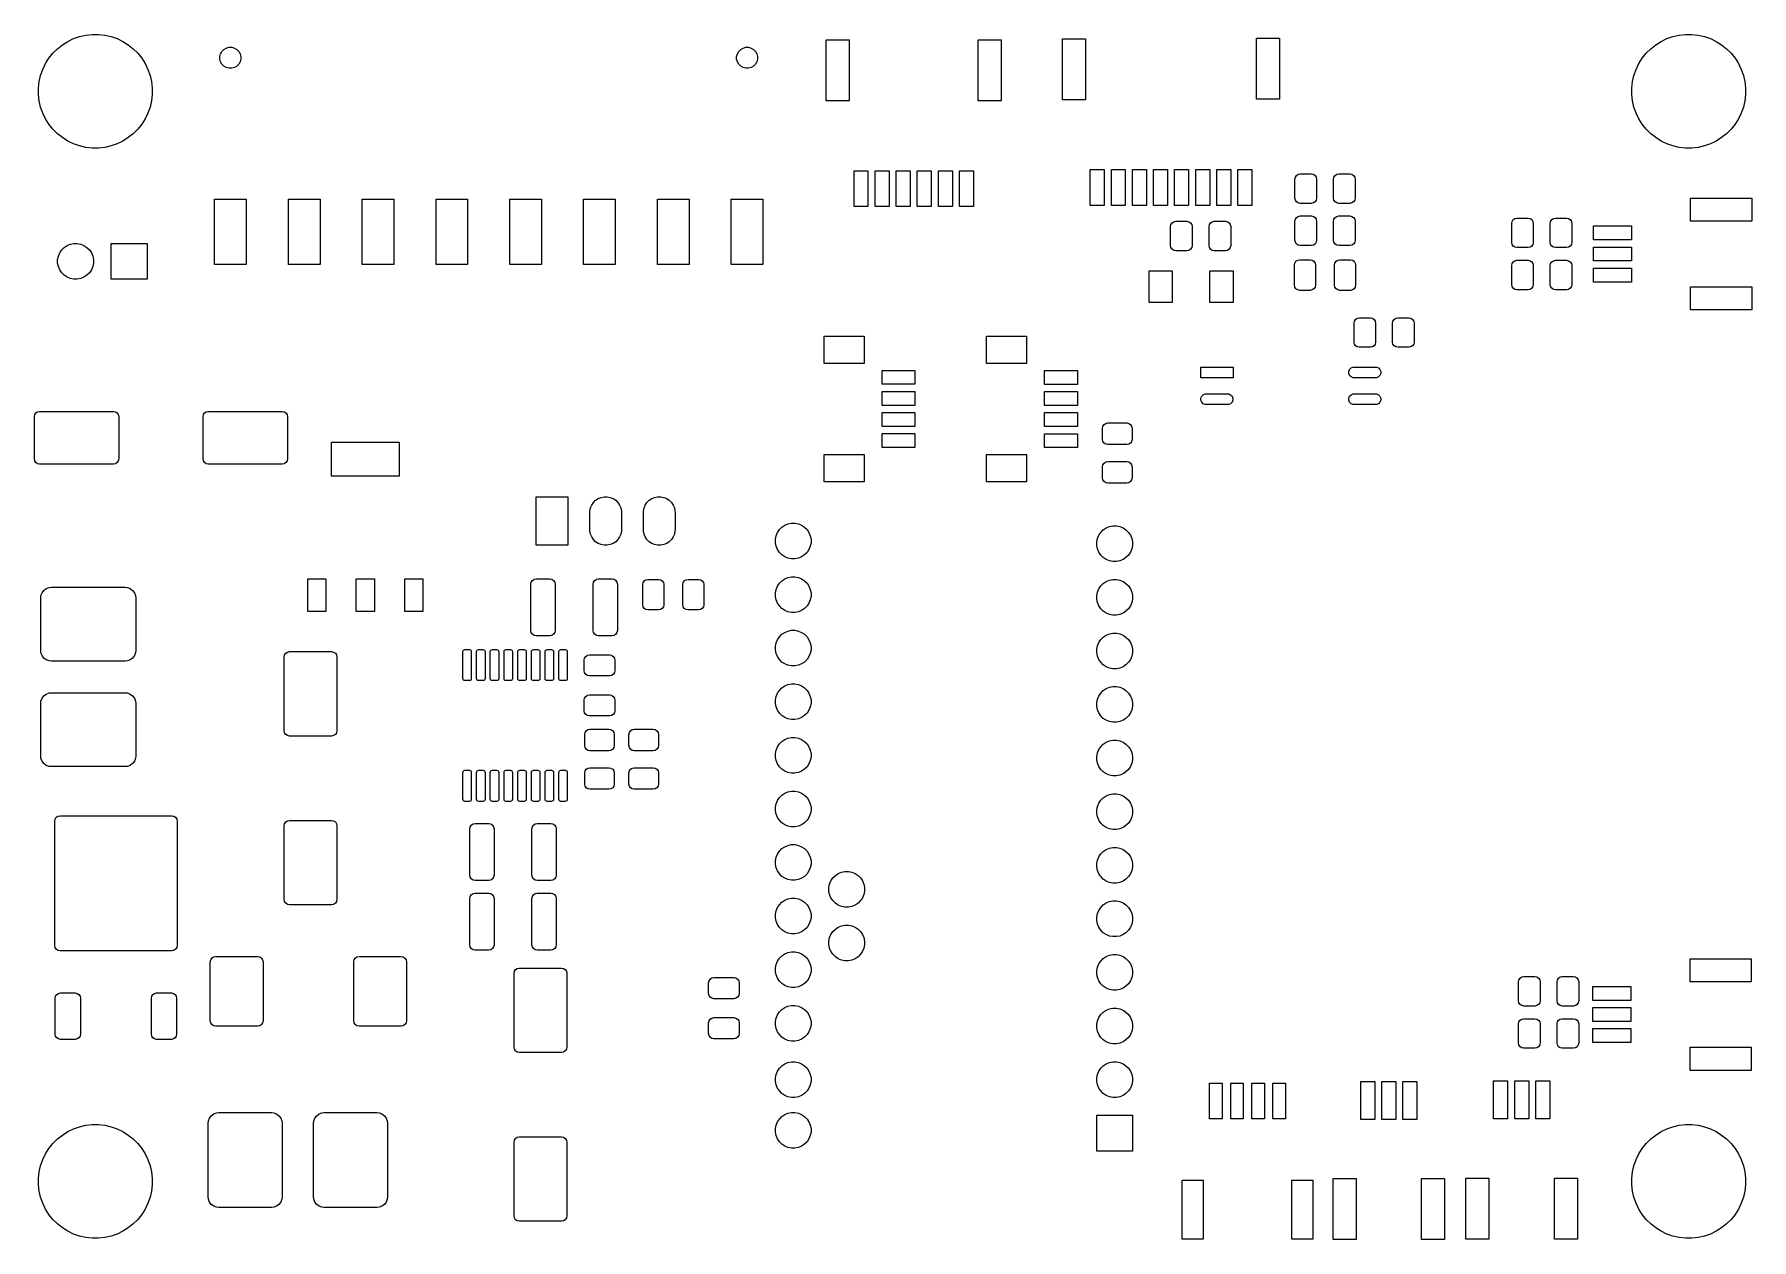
# Model space of a CAD drawing. Extents: x 0.81 to 4.01, y -3.08 to -0.83.
import ezdxf

# ---------------------------------------------------------------- set-up
doc = ezdxf.new("R2010")
doc.units = 0
doc.header["$MEASUREMENT"] = 0
doc.layers.add('BLACK', color=7, linetype='CONTINUOUS')

msp = doc.modelspace()

# ---------------------------------------------------------------- linework, layer by layer
at = {"layer": 'BLACK', "linetype": 'CONTINUOUS'}
for p, q in [((0.8806, -0.8362), (0.8918, -0.8323)), ((0.8918, -0.8323), (0.9035, -0.8297)), ((0.9035, -0.8297), (0.9153, -0.8283)), ((0.9153, -0.8283), (0.9272, -0.8283)), ((0.9272, -0.8283), (0.9391, -0.8297)), ((0.9391, -0.8297), (0.9507, -0.8323)), ((0.9507, -0.8323), (0.9619, -0.8362)), ((3.8546, -0.8362), (3.8658, -0.8323)), ((3.8658, -0.8323), (3.8775, -0.8297)), ((3.8775, -0.8297), (3.8893, -0.8283)), ((3.8893, -0.8283), (3.9012, -0.8283)), ((3.9012, -0.8283), (3.9131, -0.8297)), ((3.9131, -0.8297), (3.9247, -0.8323)), ((3.9247, -0.8323), (3.936, -0.8362)), ((0.8346, -0.8729), (0.842, -0.8636)), ((0.842, -0.8636), (0.8504, -0.8552)), ((0.8504, -0.8552), (0.8597, -0.8478)), ((0.8597, -0.8478), (0.8698, -0.8414)), ((0.8698, -0.8414), (0.8806, -0.8362)), ((0.9619, -0.8362), (0.9727, -0.8414)), ((0.9727, -0.8414), (0.9828, -0.8478)), ((0.9828, -0.8478), (0.9921, -0.8552)), ((0.9921, -0.8552), (1.0005, -0.8636)), ((1.0005, -0.8636), (1.008, -0.8729)), ((1.1537, -0.8695), (1.155, -0.8645)), ((1.155, -0.8645), (1.1576, -0.8601)), ((1.1576, -0.8601), (1.1612, -0.8564)), ((1.1612, -0.8564), (1.1657, -0.8539)), ((1.1657, -0.8539), (1.1707, -0.8525)), ((1.1707, -0.8525), (1.1758, -0.8525)), ((1.1758, -0.8525), (1.1808, -0.8539)), ((1.1808, -0.8539), (1.1852, -0.8564)), ((1.1852, -0.8564), (1.1888, -0.8601)), ((1.1888, -0.8601), (1.1914, -0.8645)), ((1.1914, -0.8645), (1.1927, -0.8695)), ((2.1183, -0.8695), (2.1196, -0.8645)), ((2.1196, -0.8645), (2.1222, -0.8601)), ((2.1222, -0.8601), (2.1258, -0.8564)), ((2.1258, -0.8564), (2.1303, -0.8539)), ((2.1303, -0.8539), (2.1352, -0.8525)), ((2.1352, -0.8525), (2.1404, -0.8525)), ((2.1404, -0.8525), (2.1453, -0.8539)), ((2.1453, -0.8539), (2.1498, -0.8564)), ((2.1498, -0.8564), (2.1534, -0.8601)), ((2.1534, -0.8601), (2.156, -0.8645)), ((2.156, -0.8645), (2.1573, -0.8695)), ((2.2856, -0.9524), (2.2856, -0.8384)), ((2.2856, -0.8384), (2.3286, -0.8384)), ((2.3286, -0.8384), (2.3286, -0.9524)), ((2.5691, -0.9524), (2.5691, -0.8384)), ((2.5691, -0.8384), (2.6121, -0.8384)), ((2.6121, -0.8384), (2.6121, -0.9524)), ((2.7265, -0.9504), (2.7265, -0.8364)), ((2.7265, -0.8364), (2.7695, -0.8364)), ((2.7695, -0.8364), (2.7695, -0.9504)), ((3.0887, -0.9494), (3.0887, -0.8354)), ((3.0887, -0.8354), (3.1317, -0.8354)), ((3.1317, -0.8354), (3.1317, -0.9494)), ((3.8086, -0.8729), (3.816, -0.8636)), ((3.816, -0.8636), (3.8244, -0.8552)), ((3.8244, -0.8552), (3.8338, -0.8478)), ((3.8338, -0.8478), (3.8439, -0.8414)), ((3.8439, -0.8414), (3.8546, -0.8362)), ((3.936, -0.8362), (3.9467, -0.8414)), ((3.9467, -0.8414), (3.9568, -0.8478)), ((3.9568, -0.8478), (3.9661, -0.8552)), ((3.9661, -0.8552), (3.9745, -0.8636)), ((3.9745, -0.8636), (3.982, -0.8729)), ((0.8191, -0.905), (0.8231, -0.8938)), ((0.8231, -0.8938), (0.8282, -0.883)), ((0.8282, -0.883), (0.8346, -0.8729)), ((1.008, -0.8729), (1.0143, -0.883)), ((1.0143, -0.883), (1.0195, -0.8938)), ((1.0195, -0.8938), (1.0234, -0.905)), ((1.1537, -0.8746), (1.1537, -0.8695)), ((1.155, -0.8796), (1.1537, -0.8746)), ((1.1576, -0.884), (1.155, -0.8796)), ((1.1612, -0.8877), (1.1576, -0.884)), ((1.1657, -0.8902), (1.1612, -0.8877)), ((1.1707, -0.8916), (1.1657, -0.8902)), ((1.1758, -0.8916), (1.1707, -0.8916)), ((1.1808, -0.8902), (1.1758, -0.8916)), ((1.1852, -0.8877), (1.1808, -0.8902)), ((1.1888, -0.884), (1.1852, -0.8877)), ((1.1914, -0.8796), (1.1888, -0.884)), ((1.1927, -0.8746), (1.1914, -0.8796)), ((1.1927, -0.8695), (1.1927, -0.8746)), ((2.1183, -0.8746), (2.1183, -0.8695)), ((2.1196, -0.8796), (2.1183, -0.8746)), ((2.1222, -0.884), (2.1196, -0.8796)), ((2.1258, -0.8877), (2.1222, -0.884)), ((2.1303, -0.8902), (2.1258, -0.8877)), ((2.1352, -0.8916), (2.1303, -0.8902)), ((2.1404, -0.8916), (2.1352, -0.8916)), ((2.1453, -0.8902), (2.1404, -0.8916)), ((2.1498, -0.8877), (2.1453, -0.8902)), ((2.1534, -0.884), (2.1498, -0.8877)), ((2.156, -0.8796), (2.1534, -0.884)), ((2.1573, -0.8746), (2.156, -0.8796)), ((2.1573, -0.8695), (2.1573, -0.8746)), ((3.7931, -0.905), (3.7971, -0.8938)), ((3.7971, -0.8938), (3.8022, -0.883)), ((3.8022, -0.883), (3.8086, -0.8729)), ((3.982, -0.8729), (3.9883, -0.883)), ((3.9883, -0.883), (3.9935, -0.8938)), ((3.9935, -0.8938), (3.9974, -0.905)), ((0.8151, -0.9285), (0.8165, -0.9166)), ((0.8151, -0.9404), (0.8151, -0.9285)), ((0.8165, -0.9166), (0.8191, -0.905)), ((1.0234, -0.905), (1.0261, -0.9166)), ((1.0261, -0.9166), (1.0274, -0.9285)), ((1.0274, -0.9285), (1.0274, -0.9404)), ((3.7891, -0.9285), (3.7905, -0.9166)), ((3.7891, -0.9404), (3.7891, -0.9285)), ((3.7905, -0.9166), (3.7931, -0.905)), ((3.9974, -0.905), (4.0001, -0.9166)), ((4.0001, -0.9166), (4.0014, -0.9285)), ((4.0014, -0.9285), (4.0014, -0.9404)), ((0.8165, -0.9523), (0.8151, -0.9404)), ((0.8191, -0.9639), (0.8165, -0.9523)), ((1.0261, -0.9523), (1.0234, -0.9639)), ((1.0274, -0.9404), (1.0261, -0.9523)), ((2.3286, -0.9524), (2.2856, -0.9524)), ((2.6121, -0.9524), (2.5691, -0.9524)), ((2.7695, -0.9504), (2.7265, -0.9504)), ((3.1317, -0.9494), (3.0887, -0.9494)), ((3.7905, -0.9523), (3.7891, -0.9404)), ((3.7931, -0.9639), (3.7905, -0.9523)), ((4.0001, -0.9523), (3.9974, -0.9639)), ((4.0014, -0.9404), (4.0001, -0.9523)), ((0.8231, -0.9751), (0.8191, -0.9639)), ((0.8282, -0.9859), (0.8231, -0.9751)), ((0.8346, -0.996), (0.8282, -0.9859)), ((1.0143, -0.9859), (1.008, -0.996)), ((1.0195, -0.9751), (1.0143, -0.9859)), ((1.0234, -0.9639), (1.0195, -0.9751)), ((3.7971, -0.9751), (3.7931, -0.9639)), ((3.8022, -0.9859), (3.7971, -0.9751)), ((3.8086, -0.996), (3.8022, -0.9859)), ((3.9883, -0.9859), (3.982, -0.996)), ((3.9935, -0.9751), (3.9883, -0.9859)), ((3.9974, -0.9639), (3.9935, -0.9751)), ((0.842, -1.0053), (0.8346, -0.996)), ((0.8504, -1.0137), (0.842, -1.0053)), ((0.8597, -1.0211), (0.8504, -1.0137)), ((0.8698, -1.0275), (0.8597, -1.0211)), ((0.9828, -1.0211), (0.9727, -1.0275)), ((0.9921, -1.0137), (0.9828, -1.0211)), ((1.0005, -1.0053), (0.9921, -1.0137)), ((1.008, -0.996), (1.0005, -1.0053)), ((3.816, -1.0053), (3.8086, -0.996)), ((3.8244, -1.0137), (3.816, -1.0053)), ((3.8338, -1.0211), (3.8244, -1.0137)), ((3.8439, -1.0275), (3.8338, -1.0211)), ((3.9568, -1.0211), (3.9467, -1.0275)), ((3.9661, -1.0137), (3.9568, -1.0211)), ((3.9745, -1.0053), (3.9661, -1.0137)), ((3.982, -0.996), (3.9745, -1.0053)), ((0.8806, -1.0327), (0.8698, -1.0275)), ((0.8918, -1.0366), (0.8806, -1.0327)), ((0.9035, -1.0392), (0.8918, -1.0366)), ((0.9153, -1.0406), (0.9035, -1.0392)), ((0.9272, -1.0406), (0.9153, -1.0406)), ((0.9391, -1.0392), (0.9272, -1.0406)), ((0.9507, -1.0366), (0.9391, -1.0392)), ((0.9619, -1.0327), (0.9507, -1.0366)), ((0.9727, -1.0275), (0.9619, -1.0327)), ((3.8546, -1.0327), (3.8439, -1.0275)), ((3.8658, -1.0366), (3.8546, -1.0327)), ((3.8775, -1.0392), (3.8658, -1.0366)), ((3.8893, -1.0406), (3.8775, -1.0392)), ((3.9012, -1.0406), (3.8893, -1.0406)), ((3.9131, -1.0392), (3.9012, -1.0406)), ((3.9247, -1.0366), (3.9131, -1.0392)), ((3.936, -1.0327), (3.9247, -1.0366)), ((3.9467, -1.0275), (3.936, -1.0327)), ((2.3374, -1.1498), (2.3374, -1.0828)), ((2.3374, -1.0828), (2.3634, -1.0828)), ((2.3634, -1.0828), (2.3634, -1.1498)), ((2.3768, -1.1498), (2.3768, -1.0828)), ((2.3768, -1.0828), (2.4028, -1.0828)), ((2.4028, -1.0828), (2.4028, -1.1498)), ((2.4161, -1.1498), (2.4161, -1.0828)), ((2.4161, -1.0828), (2.4421, -1.0828)), ((2.4421, -1.0828), (2.4421, -1.1498)), ((2.4555, -1.1498), (2.4555, -1.0828)), ((2.4555, -1.0828), (2.4815, -1.0828)), ((2.4815, -1.0828), (2.4815, -1.1498)), ((2.4949, -1.1498), (2.4949, -1.0828)), ((2.4949, -1.0828), (2.5209, -1.0828)), ((2.5209, -1.0828), (2.5209, -1.1498)), ((2.5342, -1.1498), (2.5342, -1.0828)), ((2.5342, -1.0828), (2.5602, -1.0828)), ((2.5602, -1.0828), (2.5602, -1.1498)), ((2.7783, -1.1477), (2.7783, -1.0807)), ((2.7783, -1.0807), (2.8043, -1.0807)), ((2.8043, -1.0807), (2.8043, -1.1477)), ((2.8177, -1.1477), (2.8177, -1.0807)), ((2.8177, -1.0807), (2.8437, -1.0807)), ((2.8437, -1.0807), (2.8437, -1.1477)), ((2.8571, -1.1477), (2.8571, -1.0807)), ((2.8571, -1.0807), (2.8831, -1.0807)), ((2.8831, -1.0807), (2.8831, -1.1477)), ((2.8964, -1.1477), (2.8964, -1.0807)), ((2.8964, -1.0807), (2.9224, -1.0807)), ((2.9224, -1.0807), (2.9224, -1.1477)), ((2.9358, -1.1477), (2.9358, -1.0807)), ((2.9358, -1.0807), (2.9618, -1.0807)), ((2.9618, -1.0807), (2.9618, -1.1477)), ((2.9752, -1.1477), (2.9752, -1.0807)), ((2.9752, -1.0807), (3.0012, -1.0807)), ((3.0012, -1.0807), (3.0012, -1.1477)), ((3.0146, -1.1477), (3.0146, -1.0807)), ((3.0146, -1.0807), (3.0406, -1.0807)), ((3.0406, -1.0807), (3.0406, -1.1477)), ((3.0539, -1.1477), (3.0539, -1.0807)), ((3.0539, -1.0807), (3.0799, -1.0807)), ((3.0799, -1.0807), (3.0799, -1.1477)), ((3.1633, -1.0915), (3.1665, -1.0893)), ((3.1665, -1.0893), (3.1703, -1.0886)), ((3.1703, -1.0886), (3.1909, -1.0886)), ((3.1909, -1.0886), (3.1947, -1.0893)), ((3.1947, -1.0893), (3.1979, -1.0915)), ((3.2352, -1.0915), (3.2384, -1.0893)), ((3.2384, -1.0893), (3.2421, -1.0886)), ((3.2421, -1.0886), (3.2628, -1.0886)), ((3.2628, -1.0886), (3.2666, -1.0893)), ((3.2666, -1.0893), (3.2698, -1.0915)), ((3.1604, -1.0984), (3.1612, -1.0947)), ((3.1604, -1.1339), (3.1604, -1.0984)), ((3.1612, -1.0947), (3.1633, -1.0915)), ((3.1979, -1.0915), (3.2, -1.0947)), ((3.2, -1.0947), (3.2008, -1.0984)), ((3.2008, -1.0984), (3.2008, -1.1339)), ((3.2323, -1.0984), (3.233, -1.0947)), ((3.2323, -1.1339), (3.2323, -1.0984)), ((3.233, -1.0947), (3.2352, -1.0915)), ((3.2698, -1.0915), (3.2719, -1.0947)), ((3.2719, -1.0947), (3.2726, -1.0984)), ((3.2726, -1.0984), (3.2726, -1.1339)), ((1.1437, -1.2579), (1.1437, -1.1358)), ((1.1437, -1.1358), (1.2028, -1.1358)), ((1.2028, -1.1358), (1.2028, -1.2579)), ((1.2815, -1.2579), (1.2815, -1.1358)), ((1.2815, -1.1358), (1.3406, -1.1358)), ((1.3406, -1.1358), (1.3406, -1.2579)), ((1.4193, -1.2579), (1.4193, -1.1358)), ((1.4193, -1.1358), (1.4783, -1.1358)), ((1.4783, -1.1358), (1.4783, -1.2579)), ((1.5571, -1.2579), (1.5571, -1.1358)), ((1.5571, -1.1358), (1.6161, -1.1358)), ((1.6161, -1.1358), (1.6161, -1.2579)), ((1.6949, -1.2579), (1.6949, -1.1358)), ((1.6949, -1.1358), (1.7539, -1.1358)), ((1.7539, -1.1358), (1.7539, -1.2579)), ((1.8327, -1.2579), (1.8327, -1.1358)), ((1.8327, -1.1358), (1.8917, -1.1358)), ((1.8917, -1.1358), (1.8917, -1.2579)), ((1.9705, -1.2579), (1.9705, -1.1358)), ((1.9705, -1.1358), (2.0295, -1.1358)), ((2.0295, -1.1358), (2.0295, -1.2579)), ((2.1083, -1.2579), (2.1083, -1.1358)), ((2.1083, -1.1358), (2.1673, -1.1358)), ((2.1673, -1.1358), (2.1673, -1.2579)), ((2.3634, -1.1498), (2.3374, -1.1498)), ((2.4028, -1.1498), (2.3768, -1.1498)), ((2.4421, -1.1498), (2.4161, -1.1498)), ((2.4815, -1.1498), (2.4555, -1.1498)), ((2.5209, -1.1498), (2.4949, -1.1498)), ((2.5602, -1.1498), (2.5342, -1.1498)), ((2.8043, -1.1477), (2.7783, -1.1477)), ((2.8437, -1.1477), (2.8177, -1.1477)), ((2.8831, -1.1477), (2.8571, -1.1477)), ((2.9224, -1.1477), (2.8964, -1.1477)), ((2.9618, -1.1477), (2.9358, -1.1477)), ((3.0012, -1.1477), (2.9752, -1.1477)), ((3.0406, -1.1477), (3.0146, -1.1477)), ((3.0799, -1.1477), (3.0539, -1.1477)), ((3.1612, -1.1376), (3.1604, -1.1339)), ((3.1633, -1.1408), (3.1612, -1.1376)), ((3.1665, -1.143), (3.1633, -1.1408)), ((3.1703, -1.1437), (3.1665, -1.143)), ((3.1909, -1.1437), (3.1703, -1.1437)), ((3.1947, -1.143), (3.1909, -1.1437)), ((3.1979, -1.1408), (3.1947, -1.143)), ((3.2, -1.1376), (3.1979, -1.1408)), ((3.2008, -1.1339), (3.2, -1.1376)), ((3.233, -1.1376), (3.2323, -1.1339)), ((3.2352, -1.1408), (3.233, -1.1376)), ((3.2384, -1.143), (3.2352, -1.1408)), ((3.2421, -1.1437), (3.2384, -1.143)), ((3.2628, -1.1437), (3.2421, -1.1437)), ((3.2666, -1.143), (3.2628, -1.1437)), ((3.2698, -1.1408), (3.2666, -1.143)), ((3.2719, -1.1376), (3.2698, -1.1408)), ((3.2726, -1.1339), (3.2719, -1.1376)), ((3.8989, -1.177), (3.8989, -1.134)), ((3.8989, -1.134), (4.0129, -1.134)), ((4.0129, -1.134), (4.0129, -1.177)), ((2.9281, -1.187), (2.9289, -1.1832)), ((2.9289, -1.1832), (2.931, -1.18)), ((2.931, -1.18), (2.9342, -1.1779)), ((2.9342, -1.1779), (2.938, -1.1772)), ((2.938, -1.1772), (2.9587, -1.1772)), ((2.9587, -1.1772), (2.9624, -1.1779)), ((2.9624, -1.1779), (2.9656, -1.18)), ((2.9656, -1.18), (2.9678, -1.1832)), ((2.9678, -1.1832), (2.9685, -1.187)), ((3, -1.187), (3.0007, -1.1832)), ((3.0007, -1.1832), (3.0029, -1.18)), ((3.0029, -1.18), (3.0061, -1.1779)), ((3.0061, -1.1779), (3.0098, -1.1772)), ((3.0098, -1.1772), (3.0305, -1.1772)), ((3.0305, -1.1772), (3.0343, -1.1779)), ((3.0343, -1.1779), (3.0375, -1.18)), ((3.0375, -1.18), (3.0396, -1.1832)), ((3.0396, -1.1832), (3.0404, -1.187)), ((3.1604, -1.1772), (3.1612, -1.1734)), ((3.1604, -1.2126), (3.1604, -1.1772)), ((3.1612, -1.1734), (3.1633, -1.1702)), ((3.1633, -1.1702), (3.1665, -1.1681)), ((3.1665, -1.1681), (3.1703, -1.1673)), ((3.1703, -1.1673), (3.1909, -1.1673)), ((3.1909, -1.1673), (3.1947, -1.1681)), ((3.1947, -1.1681), (3.1979, -1.1702)), ((3.1979, -1.1702), (3.2, -1.1734)), ((3.2, -1.1734), (3.2008, -1.1772)), ((3.2008, -1.1772), (3.2008, -1.2126)), ((3.2323, -1.1772), (3.233, -1.1734)), ((3.2323, -1.2126), (3.2323, -1.1772)), ((3.233, -1.1734), (3.2352, -1.1702)), ((3.2352, -1.1702), (3.2384, -1.1681)), ((3.2384, -1.1681), (3.2421, -1.1673)), ((3.2421, -1.1673), (3.2628, -1.1673)), ((3.2628, -1.1673), (3.2666, -1.1681)), ((3.2666, -1.1681), (3.2698, -1.1702)), ((3.2698, -1.1702), (3.2719, -1.1734)), ((3.2719, -1.1734), (3.2726, -1.1772)), ((3.2726, -1.1772), (3.2726, -1.2126)), ((3.565, -1.1811), (3.5657, -1.1773)), ((3.565, -1.2165), (3.565, -1.1811)), ((3.5657, -1.1773), (3.5678, -1.1741)), ((3.5678, -1.1741), (3.571, -1.172)), ((3.571, -1.172), (3.5748, -1.1713)), ((3.5748, -1.1713), (3.5955, -1.1713)), ((3.5955, -1.1713), (3.5992, -1.172)), ((3.5992, -1.172), (3.6024, -1.1741)), ((3.6024, -1.1741), (3.6046, -1.1773)), ((3.6046, -1.1773), (3.6053, -1.1811)), ((3.6053, -1.1811), (3.6053, -1.2165)), ((3.6368, -1.1811), (3.6376, -1.1773)), ((3.6368, -1.2165), (3.6368, -1.1811)), ((3.6376, -1.1773), (3.6397, -1.1741)), ((3.6397, -1.1741), (3.6429, -1.172)), ((3.6429, -1.172), (3.6467, -1.1713)), ((3.6467, -1.1713), (3.6673, -1.1713)), ((3.6673, -1.1713), (3.6711, -1.172)), ((3.6711, -1.172), (3.6743, -1.1741)), ((3.6743, -1.1741), (3.6764, -1.1773)), ((3.6764, -1.1773), (3.6772, -1.1811)), ((3.6772, -1.1811), (3.6772, -1.2165)), ((3.7176, -1.2118), (3.7176, -1.1858)), ((3.7176, -1.1858), (3.7886, -1.1858)), ((3.7886, -1.1858), (3.7886, -1.2118)), ((4.0129, -1.177), (3.8989, -1.177)), ((2.9281, -1.2224), (2.9281, -1.187)), ((2.9685, -1.187), (2.9685, -1.2224)), ((3, -1.2224), (3, -1.187)), ((3.0404, -1.187), (3.0404, -1.2224)), ((3.1612, -1.2164), (3.1604, -1.2126)), ((3.1633, -1.2196), (3.1612, -1.2164)), ((3.2, -1.2164), (3.1979, -1.2196)), ((3.2008, -1.2126), (3.2, -1.2164)), ((3.233, -1.2164), (3.2323, -1.2126)), ((3.2352, -1.2196), (3.233, -1.2164)), ((3.2719, -1.2164), (3.2698, -1.2196)), ((3.2726, -1.2126), (3.2719, -1.2164)), ((3.5657, -1.2203), (3.565, -1.2165)), ((3.6053, -1.2165), (3.6046, -1.2203)), ((3.6376, -1.2203), (3.6368, -1.2165)), ((3.6772, -1.2165), (3.6764, -1.2203)), ((3.7886, -1.2118), (3.7176, -1.2118)), ((0.8509, -1.2487), (0.8522, -1.2423)), ((0.8509, -1.2552), (0.8509, -1.2487)), ((0.8522, -1.2423), (0.8547, -1.2362)), ((0.8547, -1.2362), (0.8584, -1.2307)), ((0.8584, -1.2307), (0.863, -1.2261)), ((0.863, -1.2261), (0.8685, -1.2225)), ((0.8685, -1.2225), (0.8745, -1.2199)), ((0.8745, -1.2199), (0.881, -1.2187)), ((0.881, -1.2187), (0.8875, -1.2187)), ((0.8875, -1.2187), (0.894, -1.2199)), ((0.894, -1.2199), (0.9, -1.2225)), ((0.9, -1.2225), (0.9055, -1.2261)), ((0.9055, -1.2261), (0.9101, -1.2307)), ((0.9101, -1.2307), (0.9138, -1.2362)), ((0.9138, -1.2362), (0.9163, -1.2423)), ((0.9163, -1.2423), (0.9176, -1.2487)), ((0.9176, -1.2487), (0.9176, -1.2552)), ((0.9508, -1.2854), (0.9508, -1.2185)), ((0.9508, -1.2185), (1.0177, -1.2185)), ((1.0177, -1.2185), (1.0177, -1.2854)), ((2.9289, -1.2262), (2.9281, -1.2224)), ((2.931, -1.2294), (2.9289, -1.2262)), ((2.9342, -1.2315), (2.931, -1.2294)), ((2.938, -1.2323), (2.9342, -1.2315)), ((2.9587, -1.2323), (2.938, -1.2323)), ((2.9624, -1.2315), (2.9587, -1.2323)), ((2.9656, -1.2294), (2.9624, -1.2315)), ((2.9678, -1.2262), (2.9656, -1.2294)), ((2.9685, -1.2224), (2.9678, -1.2262)), ((3.0007, -1.2262), (3, -1.2224)), ((3.0029, -1.2294), (3.0007, -1.2262)), ((3.0061, -1.2315), (3.0029, -1.2294)), ((3.0098, -1.2323), (3.0061, -1.2315)), ((3.0305, -1.2323), (3.0098, -1.2323)), ((3.0343, -1.2315), (3.0305, -1.2323)), ((3.0375, -1.2294), (3.0343, -1.2315)), ((3.0396, -1.2262), (3.0375, -1.2294)), ((3.0404, -1.2224), (3.0396, -1.2262)), ((3.1623, -1.2519), (3.1655, -1.2498)), ((3.1665, -1.2217), (3.1633, -1.2196)), ((3.1655, -1.2498), (3.1693, -1.249)), ((3.1703, -1.2224), (3.1665, -1.2217)), ((3.1693, -1.249), (3.189, -1.249)), ((3.1909, -1.2224), (3.1703, -1.2224)), ((3.189, -1.249), (3.1927, -1.2498)), ((3.1947, -1.2217), (3.1909, -1.2224)), ((3.1927, -1.2498), (3.1959, -1.2519)), ((3.1979, -1.2196), (3.1947, -1.2217)), ((3.2384, -1.2217), (3.2352, -1.2196)), ((3.2371, -1.2519), (3.2403, -1.2498)), ((3.2421, -1.2224), (3.2384, -1.2217)), ((3.2403, -1.2498), (3.2441, -1.249)), ((3.2628, -1.2224), (3.2421, -1.2224)), ((3.2441, -1.249), (3.2638, -1.249)), ((3.2666, -1.2217), (3.2628, -1.2224)), ((3.2638, -1.249), (3.2675, -1.2498)), ((3.2698, -1.2196), (3.2666, -1.2217)), ((3.2675, -1.2498), (3.2707, -1.2519)), ((3.5678, -1.2235), (3.5657, -1.2203)), ((3.571, -1.2256), (3.5678, -1.2235)), ((3.5748, -1.2264), (3.571, -1.2256)), ((3.571, -1.2507), (3.5748, -1.25)), ((3.5955, -1.2264), (3.5748, -1.2264)), ((3.5748, -1.25), (3.5955, -1.25)), ((3.5992, -1.2256), (3.5955, -1.2264)), ((3.5955, -1.25), (3.5992, -1.2507)), ((3.6024, -1.2235), (3.5992, -1.2256)), ((3.6046, -1.2203), (3.6024, -1.2235)), ((3.6397, -1.2235), (3.6376, -1.2203)), ((3.6429, -1.2256), (3.6397, -1.2235)), ((3.6467, -1.2264), (3.6429, -1.2256)), ((3.6429, -1.2507), (3.6467, -1.25)), ((3.6673, -1.2264), (3.6467, -1.2264)), ((3.6467, -1.25), (3.6673, -1.25)), ((3.6711, -1.2256), (3.6673, -1.2264)), ((3.6673, -1.25), (3.6711, -1.2507)), ((3.6743, -1.2235), (3.6711, -1.2256)), ((3.6764, -1.2203), (3.6743, -1.2235)), ((3.7176, -1.2512), (3.7176, -1.2252)), ((3.7176, -1.2252), (3.7886, -1.2252)), ((3.7886, -1.2252), (3.7886, -1.2512)), ((0.8522, -1.2617), (0.8509, -1.2552)), ((0.8547, -1.2677), (0.8522, -1.2617)), ((0.8584, -1.2732), (0.8547, -1.2677)), ((0.863, -1.2778), (0.8584, -1.2732)), ((0.8685, -1.2815), (0.863, -1.2778)), ((0.8745, -1.284), (0.8685, -1.2815)), ((0.9, -1.2815), (0.894, -1.284)), ((0.9055, -1.2778), (0.9, -1.2815)), ((0.9101, -1.2732), (0.9055, -1.2778)), ((0.9138, -1.2677), (0.9101, -1.2732)), ((0.9163, -1.2617), (0.9138, -1.2677)), ((0.9176, -1.2552), (0.9163, -1.2617)), ((1.2028, -1.2579), (1.1437, -1.2579)), ((1.3406, -1.2579), (1.2815, -1.2579)), ((1.4783, -1.2579), (1.4193, -1.2579)), ((1.6161, -1.2579), (1.5571, -1.2579)), ((1.7539, -1.2579), (1.6949, -1.2579)), ((1.8917, -1.2579), (1.8327, -1.2579)), ((2.0295, -1.2579), (1.9705, -1.2579)), ((2.1673, -1.2579), (2.1083, -1.2579)), ((2.888, -1.3287), (2.888, -1.2697)), ((2.888, -1.2697), (2.9315, -1.2697)), ((2.9315, -1.2697), (2.9315, -1.3287)), ((3.0015, -1.3287), (3.0015, -1.2697)), ((3.0015, -1.2697), (3.045, -1.2697)), ((3.045, -1.2697), (3.045, -1.3287)), ((3.1594, -1.2589), (3.1602, -1.2551)), ((3.1594, -1.2963), (3.1594, -1.2589)), ((3.1602, -1.2551), (3.1623, -1.2519)), ((3.1959, -1.2519), (3.1981, -1.2551)), ((3.1981, -1.2551), (3.1988, -1.2589)), ((3.1988, -1.2589), (3.1988, -1.2963)), ((3.2343, -1.2589), (3.235, -1.2551)), ((3.2343, -1.2963), (3.2343, -1.2589)), ((3.235, -1.2551), (3.2371, -1.2519)), ((3.2707, -1.2519), (3.2729, -1.2551)), ((3.2729, -1.2551), (3.2736, -1.2589)), ((3.2736, -1.2589), (3.2736, -1.2963)), ((3.565, -1.2598), (3.5657, -1.2561)), ((3.565, -1.2953), (3.565, -1.2598)), ((3.5657, -1.2561), (3.5678, -1.2529)), ((3.5678, -1.2529), (3.571, -1.2507)), ((3.5992, -1.2507), (3.6024, -1.2529)), ((3.6024, -1.2529), (3.6046, -1.2561)), ((3.6046, -1.2561), (3.6053, -1.2598)), ((3.6053, -1.2598), (3.6053, -1.2953)), ((3.6368, -1.2598), (3.6376, -1.2561)), ((3.6368, -1.2953), (3.6368, -1.2598)), ((3.6376, -1.2561), (3.6397, -1.2529)), ((3.6397, -1.2529), (3.6429, -1.2507)), ((3.6711, -1.2507), (3.6743, -1.2529)), ((3.6743, -1.2529), (3.6764, -1.2561)), ((3.6764, -1.2561), (3.6772, -1.2598)), ((3.6772, -1.2598), (3.6772, -1.2953)), ((3.7886, -1.2512), (3.7176, -1.2512)), ((3.7176, -1.2906), (3.7176, -1.2646)), ((3.7176, -1.2646), (3.7886, -1.2646)), ((3.7886, -1.2646), (3.7886, -1.2906)), ((0.881, -1.2853), (0.8745, -1.284)), ((0.8875, -1.2853), (0.881, -1.2853)), ((0.894, -1.284), (0.8875, -1.2853)), ((1.0177, -1.2854), (0.9508, -1.2854)), ((3.1602, -1.3), (3.1594, -1.2963)), ((3.1623, -1.3032), (3.1602, -1.3)), ((3.1655, -1.3054), (3.1623, -1.3032)), ((3.1693, -1.3061), (3.1655, -1.3054)), ((3.189, -1.3061), (3.1693, -1.3061)), ((3.1927, -1.3054), (3.189, -1.3061)), ((3.1959, -1.3032), (3.1927, -1.3054)), ((3.1981, -1.3), (3.1959, -1.3032)), ((3.1988, -1.2963), (3.1981, -1.3)), ((3.235, -1.3), (3.2343, -1.2963)), ((3.2371, -1.3032), (3.235, -1.3)), ((3.2403, -1.3054), (3.2371, -1.3032)), ((3.2441, -1.3061), (3.2403, -1.3054)), ((3.2638, -1.3061), (3.2441, -1.3061)), ((3.2675, -1.3054), (3.2638, -1.3061)), ((3.2707, -1.3032), (3.2675, -1.3054)), ((3.2729, -1.3), (3.2707, -1.3032)), ((3.2736, -1.2963), (3.2729, -1.3)), ((3.5657, -1.299), (3.565, -1.2953)), ((3.5678, -1.3022), (3.5657, -1.299)), ((3.571, -1.3044), (3.5678, -1.3022)), ((3.5748, -1.3051), (3.571, -1.3044)), ((3.5955, -1.3051), (3.5748, -1.3051)), ((3.5992, -1.3044), (3.5955, -1.3051)), ((3.6024, -1.3022), (3.5992, -1.3044)), ((3.6046, -1.299), (3.6024, -1.3022)), ((3.6053, -1.2953), (3.6046, -1.299)), ((3.6376, -1.299), (3.6368, -1.2953)), ((3.6397, -1.3022), (3.6376, -1.299)), ((3.6429, -1.3044), (3.6397, -1.3022)), ((3.6467, -1.3051), (3.6429, -1.3044)), ((3.6673, -1.3051), (3.6467, -1.3051)), ((3.6711, -1.3044), (3.6673, -1.3051)), ((3.6743, -1.3022), (3.6711, -1.3044)), ((3.6764, -1.299), (3.6743, -1.3022)), ((3.6772, -1.2953), (3.6764, -1.299)), ((3.7886, -1.2906), (3.7176, -1.2906)), ((3.8989, -1.3424), (3.8989, -1.2994)), ((3.8989, -1.2994), (4.0129, -1.2994)), ((4.0129, -1.2994), (4.0129, -1.3424)), ((2.9315, -1.3287), (2.888, -1.3287)), ((3.045, -1.3287), (3.0015, -1.3287)), ((4.0129, -1.3424), (3.8989, -1.3424)), ((3.2707, -1.3671), (3.2714, -1.3634)), ((3.2707, -1.4026), (3.2707, -1.3671)), ((3.2714, -1.3634), (3.2736, -1.3602)), ((3.2736, -1.3602), (3.2767, -1.358)), ((3.2767, -1.358), (3.2805, -1.3573)), ((3.2805, -1.3573), (3.3012, -1.3573)), ((3.3012, -1.3573), (3.3049, -1.358)), ((3.3049, -1.358), (3.3081, -1.3602)), ((3.3081, -1.3602), (3.3103, -1.3634)), ((3.3103, -1.3634), (3.311, -1.3671)), ((3.311, -1.3671), (3.311, -1.4026)), ((3.3425, -1.3671), (3.3433, -1.3634)), ((3.3425, -1.4026), (3.3425, -1.3671)), ((3.3433, -1.3634), (3.3454, -1.3602)), ((3.3454, -1.3602), (3.3486, -1.358)), ((3.3486, -1.358), (3.3524, -1.3573)), ((3.3524, -1.3573), (3.373, -1.3573)), ((3.373, -1.3573), (3.3768, -1.358)), ((3.3768, -1.358), (3.38, -1.3602)), ((3.38, -1.3602), (3.3821, -1.3634)), ((3.3821, -1.3634), (3.3829, -1.3671)), ((3.3829, -1.3671), (3.3829, -1.4026)), ((2.2815, -1.4427), (2.2815, -1.3917)), ((2.2815, -1.3917), (2.3565, -1.3917)), ((2.3565, -1.3917), (2.3565, -1.4427)), ((2.5846, -1.4428), (2.5846, -1.3918)), ((2.5846, -1.3918), (2.6596, -1.3918)), ((2.6596, -1.3918), (2.6596, -1.4428)), ((3.2714, -1.4063), (3.2707, -1.4026)), ((3.2736, -1.4095), (3.2714, -1.4063)), ((3.2767, -1.4117), (3.2736, -1.4095)), ((3.3081, -1.4095), (3.3049, -1.4117)), ((3.3103, -1.4063), (3.3081, -1.4095)), ((3.311, -1.4026), (3.3103, -1.4063)), ((3.3433, -1.4063), (3.3425, -1.4026)), ((3.3454, -1.4095), (3.3433, -1.4063)), ((3.3486, -1.4117), (3.3454, -1.4095)), ((3.38, -1.4095), (3.3768, -1.4117)), ((3.3821, -1.4063), (3.38, -1.4095)), ((3.3829, -1.4026), (3.3821, -1.4063)), ((3.2805, -1.4124), (3.2767, -1.4117)), ((3.3012, -1.4124), (3.2805, -1.4124)), ((3.3049, -1.4117), (3.3012, -1.4124)), ((3.3524, -1.4124), (3.3486, -1.4117)), ((3.373, -1.4124), (3.3524, -1.4124)), ((3.3768, -1.4117), (3.373, -1.4124)), ((2.3565, -1.4427), (2.2815, -1.4427)), ((2.3901, -1.4814), (2.3901, -1.4554)), ((2.3901, -1.4554), (2.4511, -1.4554)), ((2.4511, -1.4554), (2.4511, -1.4814)), ((2.6596, -1.4428), (2.5846, -1.4428)), ((2.6932, -1.4815), (2.6932, -1.4555)), ((2.6932, -1.4555), (2.7542, -1.4555)), ((2.7542, -1.4555), (2.7542, -1.4815)), ((2.9848, -1.4693), (2.9848, -1.4493)), ((2.9848, -1.4493), (3.0448, -1.4493)), ((3.0448, -1.4693), (2.9848, -1.4693)), ((3.0448, -1.4493), (3.0448, -1.4693)), ((3.261, -1.4573), (3.2625, -1.4537)), ((3.261, -1.4612), (3.261, -1.4573)), ((3.2625, -1.4648), (3.261, -1.4612)), ((3.2625, -1.4537), (3.2652, -1.4509)), ((3.2652, -1.4676), (3.2625, -1.4648)), ((3.2652, -1.4509), (3.2688, -1.4494)), ((3.2688, -1.4691), (3.2652, -1.4676)), ((3.2688, -1.4494), (3.2708, -1.4493)), ((3.2708, -1.4693), (3.2688, -1.4691)), ((3.2708, -1.4493), (3.3108, -1.4493)), ((3.3108, -1.4693), (3.2708, -1.4693)), ((3.3108, -1.4493), (3.3127, -1.4494)), ((3.3127, -1.4691), (3.3108, -1.4693)), ((3.3127, -1.4494), (3.3163, -1.4509)), ((3.3163, -1.4676), (3.3127, -1.4691)), ((3.3163, -1.4509), (3.3191, -1.4537)), ((3.3191, -1.4648), (3.3163, -1.4676)), ((3.3191, -1.4537), (3.3206, -1.4573)), ((3.3206, -1.4612), (3.3191, -1.4648)), ((3.3206, -1.4573), (3.3206, -1.4612)), ((2.4511, -1.4814), (2.3901, -1.4814)), ((2.3901, -1.5208), (2.3901, -1.4948)), ((2.3901, -1.4948), (2.4511, -1.4948)), ((2.4511, -1.4948), (2.4511, -1.5208)), ((2.7542, -1.4815), (2.6932, -1.4815)), ((2.6932, -1.5209), (2.6932, -1.4949)), ((2.6932, -1.4949), (2.7542, -1.4949)), ((2.7542, -1.4949), (2.7542, -1.5209)), ((2.985, -1.5073), (2.9865, -1.5037)), ((2.9865, -1.5037), (2.9892, -1.5009)), ((2.9892, -1.5009), (2.9928, -1.4994)), ((2.9928, -1.4994), (2.9948, -1.4993)), ((2.9948, -1.4993), (3.0348, -1.4993)), ((3.0348, -1.4993), (3.0367, -1.4994)), ((3.0367, -1.4994), (3.0403, -1.5009)), ((3.0403, -1.5009), (3.0431, -1.5037)), ((3.0431, -1.5037), (3.0446, -1.5073)), ((3.261, -1.5073), (3.2625, -1.5037)), ((3.2625, -1.5037), (3.2652, -1.5009)), ((3.2652, -1.5009), (3.2688, -1.4994)), ((3.2688, -1.4994), (3.2708, -1.4993)), ((3.2708, -1.4993), (3.3108, -1.4993)), ((3.3108, -1.4993), (3.3127, -1.4994)), ((3.3127, -1.4994), (3.3163, -1.5009)), ((3.3163, -1.5009), (3.3191, -1.5037)), ((3.3191, -1.5037), (3.3206, -1.5073)), ((0.8074, -1.5417), (0.8081, -1.538)), ((0.8081, -1.538), (0.8103, -1.5348)), ((0.8103, -1.5348), (0.8135, -1.5326)), ((0.8135, -1.5326), (0.8172, -1.5319)), ((0.8172, -1.5319), (0.955, -1.5319)), ((0.955, -1.5319), (0.9588, -1.5326)), ((0.9588, -1.5326), (0.962, -1.5348)), ((0.962, -1.5348), (0.9641, -1.538)), ((0.9641, -1.538), (0.9649, -1.5417)), ((1.1223, -1.5417), (1.1231, -1.538)), ((1.1231, -1.538), (1.1252, -1.5348)), ((1.1252, -1.5348), (1.1284, -1.5326)), ((1.1284, -1.5326), (1.1322, -1.5319)), ((1.1322, -1.5319), (1.27, -1.5319)), ((1.27, -1.5319), (1.2737, -1.5326)), ((1.2737, -1.5326), (1.2769, -1.5348)), ((1.2769, -1.5348), (1.2791, -1.538)), ((1.2791, -1.538), (1.2798, -1.5417)), ((2.4511, -1.5208), (2.3901, -1.5208)), ((2.3901, -1.5602), (2.3901, -1.5342)), ((2.3901, -1.5342), (2.4511, -1.5342)), ((2.4511, -1.5342), (2.4511, -1.5602)), ((2.7542, -1.5209), (2.6932, -1.5209)), ((2.6932, -1.5602), (2.6932, -1.5342)), ((2.6932, -1.5342), (2.7542, -1.5342)), ((2.7542, -1.5342), (2.7542, -1.5602)), ((2.985, -1.5112), (2.985, -1.5073)), ((2.9865, -1.5148), (2.985, -1.5112)), ((2.9892, -1.5176), (2.9865, -1.5148)), ((2.9928, -1.5191), (2.9892, -1.5176)), ((2.9948, -1.5193), (2.9928, -1.5191)), ((3.0348, -1.5193), (2.9948, -1.5193)), ((3.0367, -1.5191), (3.0348, -1.5193)), ((3.0403, -1.5176), (3.0367, -1.5191)), ((3.0431, -1.5148), (3.0403, -1.5176)), ((3.0446, -1.5112), (3.0431, -1.5148)), ((3.0446, -1.5073), (3.0446, -1.5112)), ((3.261, -1.5112), (3.261, -1.5073)), ((3.2625, -1.5148), (3.261, -1.5112)), ((3.2652, -1.5176), (3.2625, -1.5148)), ((3.2688, -1.5191), (3.2652, -1.5176)), ((3.2708, -1.5193), (3.2688, -1.5191)), ((3.3108, -1.5193), (3.2708, -1.5193)), ((3.3127, -1.5191), (3.3108, -1.5193)), ((3.3163, -1.5176), (3.3127, -1.5191)), ((3.3191, -1.5148), (3.3163, -1.5176)), ((3.3206, -1.5112), (3.3191, -1.5148)), ((3.3206, -1.5073), (3.3206, -1.5112)), ((0.8074, -1.6205), (0.8074, -1.5417)), ((0.9649, -1.5417), (0.9649, -1.6205)), ((1.1223, -1.6205), (1.1223, -1.5417)), ((1.2798, -1.5417), (1.2798, -1.6205)), ((2.4511, -1.5602), (2.3901, -1.5602)), ((2.7542, -1.5602), (2.6932, -1.5602)), ((2.8012, -1.5635), (2.8019, -1.5597)), ((2.8012, -1.5842), (2.8012, -1.5635)), ((2.8019, -1.5597), (2.8041, -1.5565)), ((2.8041, -1.5565), (2.8073, -1.5544)), ((2.8073, -1.5544), (2.811, -1.5536)), ((2.811, -1.5536), (2.8465, -1.5536)), ((2.8465, -1.5536), (2.8502, -1.5544)), ((2.8502, -1.5544), (2.8534, -1.5565)), ((2.8534, -1.5565), (2.8556, -1.5597)), ((2.8556, -1.5597), (2.8563, -1.5635)), ((2.8563, -1.5635), (2.8563, -1.5842)), ((1.3622, -1.6529), (1.3622, -1.5895)), ((1.3622, -1.5895), (1.4882, -1.5895)), ((1.4882, -1.5895), (1.4882, -1.6529)), ((2.3901, -1.5995), (2.3901, -1.5735)), ((2.3901, -1.5735), (2.4511, -1.5735)), ((2.4511, -1.5995), (2.3901, -1.5995)), ((2.4511, -1.5735), (2.4511, -1.5995)), ((2.6932, -1.5996), (2.6932, -1.5736)), ((2.6932, -1.5736), (2.7542, -1.5736)), ((2.7542, -1.5996), (2.6932, -1.5996)), ((2.7542, -1.5736), (2.7542, -1.5996)), ((2.8019, -1.5879), (2.8012, -1.5842)), ((2.8041, -1.5911), (2.8019, -1.5879)), ((2.8073, -1.5932), (2.8041, -1.5911)), ((2.811, -1.594), (2.8073, -1.5932)), ((2.8465, -1.594), (2.811, -1.594)), ((2.8502, -1.5932), (2.8465, -1.594)), ((2.8534, -1.5911), (2.8502, -1.5932)), ((2.8556, -1.5879), (2.8534, -1.5911)), ((2.8563, -1.5842), (2.8556, -1.5879)), ((0.8081, -1.6242), (0.8074, -1.6205)), ((0.8103, -1.6274), (0.8081, -1.6242)), ((0.8135, -1.6296), (0.8103, -1.6274)), ((0.8172, -1.6303), (0.8135, -1.6296)), ((0.955, -1.6303), (0.8172, -1.6303)), ((0.9588, -1.6296), (0.955, -1.6303)), ((0.962, -1.6274), (0.9588, -1.6296)), ((0.9641, -1.6242), (0.962, -1.6274)), ((0.9649, -1.6205), (0.9641, -1.6242)), ((1.1231, -1.6242), (1.1223, -1.6205)), ((1.1252, -1.6274), (1.1231, -1.6242)), ((1.1284, -1.6296), (1.1252, -1.6274)), ((1.1322, -1.6303), (1.1284, -1.6296)), ((1.27, -1.6303), (1.1322, -1.6303)), ((1.2737, -1.6296), (1.27, -1.6303)), ((1.2769, -1.6274), (1.2737, -1.6296)), ((1.2791, -1.6242), (1.2769, -1.6274)), ((1.2798, -1.6205), (1.2791, -1.6242)), ((2.2815, -1.6632), (2.2815, -1.6122)), ((2.2815, -1.6122), (2.3565, -1.6122)), ((2.3565, -1.6122), (2.3565, -1.6632)), ((2.5846, -1.6633), (2.5846, -1.6123)), ((2.5846, -1.6123), (2.6596, -1.6123)), ((2.6596, -1.6123), (2.6596, -1.6633)), ((2.8012, -1.6353), (2.8019, -1.6316)), ((2.8019, -1.6316), (2.8041, -1.6284)), ((2.8041, -1.6284), (2.8073, -1.6262)), ((2.8073, -1.6262), (2.811, -1.6255)), ((2.811, -1.6255), (2.8465, -1.6255)), ((2.8465, -1.6255), (2.8502, -1.6262)), ((2.8502, -1.6262), (2.8534, -1.6284)), ((2.8534, -1.6284), (2.8556, -1.6316)), ((2.8556, -1.6316), (2.8563, -1.6353)), ((1.4882, -1.6529), (1.3622, -1.6529)), ((2.3565, -1.6632), (2.2815, -1.6632)), ((2.6596, -1.6633), (2.5846, -1.6633)), ((2.8012, -1.656), (2.8012, -1.6353)), ((2.8019, -1.6598), (2.8012, -1.656)), ((2.8041, -1.663), (2.8019, -1.6598)), ((2.8073, -1.6651), (2.8041, -1.663)), ((2.811, -1.6658), (2.8073, -1.6651)), ((2.8465, -1.6658), (2.811, -1.6658)), ((2.8502, -1.6651), (2.8465, -1.6658)), ((2.8534, -1.663), (2.8502, -1.6651)), ((2.8556, -1.6598), (2.8534, -1.663)), ((2.8563, -1.656), (2.8556, -1.6598)), ((2.8563, -1.6353), (2.8563, -1.656)), ((1.7442, -1.7818), (1.7442, -1.6912)), ((1.7442, -1.6912), (1.8033, -1.6912)), ((1.8033, -1.6912), (1.8033, -1.7818)), ((1.8509, -1.702), (1.855, -1.6979)), ((1.855, -1.6979), (1.8598, -1.6947)), ((1.8598, -1.6947), (1.8652, -1.6925)), ((1.8652, -1.6925), (1.8708, -1.6914)), ((1.8708, -1.6914), (1.8766, -1.6914)), ((1.8766, -1.6914), (1.8823, -1.6925)), ((1.8823, -1.6925), (1.8877, -1.6947)), ((1.8877, -1.6947), (1.8925, -1.6979)), ((1.8925, -1.6979), (1.8966, -1.702)), ((1.9509, -1.702), (1.955, -1.6979)), ((1.955, -1.6979), (1.9598, -1.6947)), ((1.9598, -1.6947), (1.9652, -1.6925)), ((1.9652, -1.6925), (1.9708, -1.6914)), ((1.9708, -1.6914), (1.9766, -1.6914)), ((1.9766, -1.6914), (1.9823, -1.6925)), ((1.9823, -1.6925), (1.9877, -1.6947)), ((1.9877, -1.6947), (1.9925, -1.6979)), ((1.9925, -1.6979), (1.9966, -1.702)), ((1.8442, -1.7208), (1.8444, -1.7179)), ((1.8442, -1.7523), (1.8442, -1.7208)), ((1.8444, -1.7179), (1.8455, -1.7122)), ((1.8455, -1.7122), (1.8477, -1.7068)), ((1.8477, -1.7068), (1.8509, -1.702)), ((1.8966, -1.702), (1.8998, -1.7068)), ((1.8998, -1.7068), (1.902, -1.7122)), ((1.902, -1.7122), (1.9031, -1.7179)), ((1.9031, -1.7179), (1.9033, -1.7208)), ((1.9033, -1.7208), (1.9033, -1.7523)), ((1.9442, -1.7208), (1.9444, -1.7179)), ((1.9442, -1.7523), (1.9442, -1.7208)), ((1.9444, -1.7179), (1.9455, -1.7122)), ((1.9455, -1.7122), (1.9477, -1.7068)), ((1.9477, -1.7068), (1.9509, -1.702)), ((1.9966, -1.702), (1.9998, -1.7068)), ((1.9998, -1.7068), (2.002, -1.7122)), ((2.002, -1.7122), (2.0031, -1.7179)), ((2.0031, -1.7179), (2.0033, -1.7208)), ((2.0033, -1.7208), (2.0033, -1.7523)), ((1.8444, -1.7552), (1.8442, -1.7523)), ((1.8455, -1.7608), (1.8444, -1.7552)), ((1.8477, -1.7662), (1.8455, -1.7608)), ((1.902, -1.7608), (1.8998, -1.7662)), ((1.9031, -1.7552), (1.902, -1.7608)), ((1.9033, -1.7523), (1.9031, -1.7552)), ((1.9444, -1.7552), (1.9442, -1.7523)), ((1.9455, -1.7608), (1.9444, -1.7552)), ((1.9477, -1.7662), (1.9455, -1.7608)), ((2.002, -1.7608), (1.9998, -1.7662)), ((2.0031, -1.7552), (2.002, -1.7608)), ((2.0033, -1.7523), (2.0031, -1.7552)), ((2.1918, -1.7641), (2.1943, -1.758)), ((2.1943, -1.758), (2.198, -1.7526)), ((2.198, -1.7526), (2.2026, -1.748)), ((2.2026, -1.748), (2.208, -1.7443)), ((2.208, -1.7443), (2.2141, -1.7418)), ((2.2141, -1.7418), (2.2205, -1.7405)), ((2.2205, -1.7405), (2.2271, -1.7405)), ((2.2271, -1.7405), (2.2335, -1.7418)), ((2.2335, -1.7418), (2.2396, -1.7443)), ((2.2396, -1.7443), (2.245, -1.748)), ((2.245, -1.748), (2.2497, -1.7526)), ((2.2497, -1.7526), (2.2533, -1.758)), ((2.2533, -1.758), (2.2558, -1.7641)), ((2.7943, -1.7632), (2.798, -1.7577)), ((2.798, -1.7577), (2.8026, -1.7531)), ((2.8026, -1.7531), (2.808, -1.7494)), ((2.808, -1.7494), (2.8141, -1.7469)), ((2.8141, -1.7469), (2.8205, -1.7456)), ((2.8205, -1.7456), (2.8271, -1.7456)), ((2.8271, -1.7456), (2.8335, -1.7469)), ((2.8335, -1.7469), (2.8396, -1.7494)), ((2.8396, -1.7494), (2.845, -1.7531)), ((2.845, -1.7531), (2.8497, -1.7577)), ((2.8497, -1.7577), (2.8533, -1.7632)), ((1.8033, -1.7818), (1.7442, -1.7818)), ((1.8509, -1.771), (1.8477, -1.7662)), ((1.855, -1.7751), (1.8509, -1.771)), ((1.8598, -1.7783), (1.855, -1.7751)), ((1.8652, -1.7805), (1.8598, -1.7783)), ((1.8708, -1.7816), (1.8652, -1.7805)), ((1.8766, -1.7816), (1.8708, -1.7816)), ((1.8823, -1.7805), (1.8766, -1.7816)), ((1.8877, -1.7783), (1.8823, -1.7805)), ((1.8925, -1.7751), (1.8877, -1.7783)), ((1.8966, -1.771), (1.8925, -1.7751)), ((1.8998, -1.7662), (1.8966, -1.771)), ((1.9509, -1.771), (1.9477, -1.7662)), ((1.955, -1.7751), (1.9509, -1.771)), ((1.9598, -1.7783), (1.955, -1.7751)), ((1.9652, -1.7805), (1.9598, -1.7783)), ((1.9708, -1.7816), (1.9652, -1.7805)), ((1.9766, -1.7816), (1.9708, -1.7816)), ((1.9823, -1.7805), (1.9766, -1.7816)), ((1.9877, -1.7783), (1.9823, -1.7805)), ((1.9925, -1.7751), (1.9877, -1.7783)), ((1.9966, -1.771), (1.9925, -1.7751)), ((1.9998, -1.7662), (1.9966, -1.771)), ((2.1905, -1.7705), (2.1918, -1.7641)), ((2.1905, -1.7771), (2.1905, -1.7705)), ((2.1918, -1.7835), (2.1905, -1.7771)), ((2.1943, -1.7896), (2.1918, -1.7835)), ((2.198, -1.795), (2.1943, -1.7896)), ((2.2026, -1.7997), (2.198, -1.795)), ((2.2497, -1.795), (2.245, -1.7997)), ((2.2533, -1.7896), (2.2497, -1.795)), ((2.2558, -1.7835), (2.2533, -1.7896)), ((2.2558, -1.7641), (2.2571, -1.7705)), ((2.2571, -1.7771), (2.2558, -1.7835)), ((2.2571, -1.7705), (2.2571, -1.7771)), ((2.7905, -1.7757), (2.7918, -1.7692)), ((2.7905, -1.7822), (2.7905, -1.7757)), ((2.7918, -1.7887), (2.7905, -1.7822)), ((2.7918, -1.7692), (2.7943, -1.7632)), ((2.7943, -1.7947), (2.7918, -1.7887)), ((2.798, -1.8002), (2.7943, -1.7947)), ((2.8533, -1.7947), (2.8497, -1.8002)), ((2.8533, -1.7632), (2.8558, -1.7692)), ((2.8558, -1.7887), (2.8533, -1.7947)), ((2.8558, -1.7692), (2.8571, -1.7757)), ((2.8571, -1.7822), (2.8558, -1.7887)), ((2.8571, -1.7757), (2.8571, -1.7822)), ((2.208, -1.8033), (2.2026, -1.7997)), ((2.2141, -1.8058), (2.208, -1.8033)), ((2.2205, -1.8071), (2.2141, -1.8058)), ((2.2271, -1.8071), (2.2205, -1.8071)), ((2.2335, -1.8058), (2.2271, -1.8071)), ((2.2396, -1.8033), (2.2335, -1.8058)), ((2.245, -1.7997), (2.2396, -1.8033)), ((2.8026, -1.8048), (2.798, -1.8002)), ((2.808, -1.8085), (2.8026, -1.8048)), ((2.8141, -1.811), (2.808, -1.8085)), ((2.8205, -1.8122), (2.8141, -1.811)), ((2.8271, -1.8122), (2.8205, -1.8122)), ((2.8335, -1.811), (2.8271, -1.8122)), ((2.8396, -1.8085), (2.8335, -1.811)), ((2.845, -1.8048), (2.8396, -1.8085)), ((2.8497, -1.8002), (2.845, -1.8048)), ((1.3176, -1.9055), (1.3176, -1.8445)), ((1.3176, -1.8445), (1.3516, -1.8445)), ((1.3516, -1.8445), (1.3516, -1.9055)), ((1.4082, -1.9055), (1.4082, -1.8445)), ((1.4082, -1.8445), (1.4422, -1.8445)), ((1.4422, -1.8445), (1.4422, -1.9055)), ((1.4987, -1.9055), (1.4987, -1.8445)), ((1.4987, -1.8445), (1.5327, -1.8445)), ((1.5327, -1.8445), (1.5327, -1.9055)), ((1.7343, -1.8543), (1.735, -1.8506)), ((1.7343, -1.9409), (1.7343, -1.8543)), ((1.735, -1.8506), (1.7371, -1.8474)), ((1.7371, -1.8474), (1.7403, -1.8452)), ((1.7403, -1.8452), (1.7441, -1.8445)), ((1.7441, -1.8445), (1.7697, -1.8445)), ((1.7697, -1.8445), (1.7735, -1.8452)), ((1.7735, -1.8452), (1.7766, -1.8474)), ((1.7766, -1.8474), (1.7788, -1.8506)), ((1.7788, -1.8506), (1.7795, -1.8543)), ((1.7795, -1.8543), (1.7795, -1.9409)), ((1.8504, -1.8543), (1.8511, -1.8506)), ((1.8504, -1.9409), (1.8504, -1.8543)), ((1.8511, -1.8506), (1.8533, -1.8474)), ((1.8533, -1.8474), (1.8565, -1.8452)), ((1.8565, -1.8452), (1.8602, -1.8445)), ((1.8602, -1.8445), (1.8858, -1.8445)), ((1.8858, -1.8445), (1.8896, -1.8452)), ((1.8896, -1.8452), (1.8928, -1.8474)), ((1.8928, -1.8474), (1.8949, -1.8506)), ((1.8949, -1.8506), (1.8957, -1.8543)), ((1.8957, -1.8543), (1.8957, -1.9409)), ((1.9429, -1.8553), (1.9437, -1.8515)), ((1.9429, -1.8927), (1.9429, -1.8553)), ((1.9437, -1.8515), (1.9458, -1.8484)), ((1.9458, -1.8484), (1.949, -1.8462)), ((1.949, -1.8462), (1.9528, -1.8455)), ((1.9528, -1.8455), (1.9724, -1.8455)), ((1.9724, -1.8455), (1.9762, -1.8462)), ((1.9762, -1.8462), (1.9794, -1.8484)), ((1.9794, -1.8484), (1.9815, -1.8515)), ((1.9815, -1.8515), (1.9823, -1.8553)), ((1.9823, -1.8553), (1.9823, -1.8927)), ((2.0177, -1.8553), (2.0185, -1.8515)), ((2.0177, -1.8927), (2.0177, -1.8553)), ((2.0185, -1.8515), (2.0206, -1.8484)), ((2.0206, -1.8484), (2.0238, -1.8462)), ((2.0238, -1.8462), (2.0276, -1.8455)), ((2.0276, -1.8455), (2.0472, -1.8455)), ((2.0472, -1.8455), (2.051, -1.8462)), ((2.051, -1.8462), (2.0542, -1.8484)), ((2.0542, -1.8484), (2.0563, -1.8515)), ((2.0563, -1.8515), (2.0571, -1.8553)), ((2.0571, -1.8553), (2.0571, -1.8927)), ((2.1918, -1.8641), (2.1943, -1.858)), ((2.1943, -1.858), (2.198, -1.8526)), ((2.198, -1.8526), (2.2026, -1.848)), ((2.2026, -1.848), (2.208, -1.8443)), ((2.208, -1.8443), (2.2141, -1.8418)), ((2.2141, -1.8418), (2.2205, -1.8405)), ((2.2205, -1.8405), (2.2271, -1.8405)), ((2.2271, -1.8405), (2.2335, -1.8418)), ((2.2335, -1.8418), (2.2396, -1.8443)), ((2.2396, -1.8443), (2.245, -1.848)), ((2.245, -1.848), (2.2497, -1.8526)), ((2.2497, -1.8526), (2.2533, -1.858)), ((2.2533, -1.858), (2.2558, -1.8641)), ((2.7943, -1.8632), (2.798, -1.8577)), ((2.798, -1.8577), (2.8026, -1.8531)), ((2.8026, -1.8531), (2.808, -1.8494)), ((2.808, -1.8494), (2.8141, -1.8469)), ((2.8141, -1.8469), (2.8205, -1.8456)), ((2.8205, -1.8456), (2.8271, -1.8456)), ((2.8271, -1.8456), (2.8335, -1.8469)), ((2.8335, -1.8469), (2.8396, -1.8494)), ((2.8396, -1.8494), (2.845, -1.8531)), ((2.845, -1.8531), (2.8497, -1.8577)), ((2.8497, -1.8577), (2.8533, -1.8632)), ((0.8194, -1.8799), (0.8198, -1.8757)), ((0.8194, -1.9783), (0.8194, -1.8799)), ((0.8198, -1.8757), (0.8218, -1.8705)), ((0.8218, -1.8705), (0.8252, -1.866)), ((0.8252, -1.866), (0.8296, -1.8626)), ((0.8296, -1.8626), (0.8349, -1.8607)), ((0.8349, -1.8607), (0.8391, -1.8602)), ((0.8391, -1.8602), (0.9769, -1.8602)), ((0.9769, -1.8602), (0.9811, -1.8607)), ((0.9811, -1.8607), (0.9863, -1.8626)), ((0.9863, -1.8626), (0.9908, -1.866)), ((0.9908, -1.866), (0.9941, -1.8705)), ((0.9941, -1.8705), (0.9961, -1.8757)), ((0.9961, -1.8757), (0.9966, -1.8799)), ((0.9966, -1.8799), (0.9966, -1.9783)), ((2.1905, -1.8705), (2.1918, -1.8641)), ((2.1905, -1.8771), (2.1905, -1.8705)), ((2.1918, -1.8835), (2.1905, -1.8771)), ((2.1943, -1.8896), (2.1918, -1.8835)), ((2.198, -1.895), (2.1943, -1.8896)), ((2.2533, -1.8896), (2.2497, -1.895)), ((2.2558, -1.8835), (2.2533, -1.8896)), ((2.2558, -1.8641), (2.2571, -1.8705)), ((2.2571, -1.8771), (2.2558, -1.8835)), ((2.2571, -1.8705), (2.2571, -1.8771)), ((2.7905, -1.8757), (2.7918, -1.8692)), ((2.7905, -1.8822), (2.7905, -1.8757)), ((2.7918, -1.8887), (2.7905, -1.8822)), ((2.7918, -1.8692), (2.7943, -1.8632)), ((2.7943, -1.8947), (2.7918, -1.8887)), ((2.8533, -1.8632), (2.8558, -1.8692)), ((2.8558, -1.8887), (2.8533, -1.8947)), ((2.8558, -1.8692), (2.8571, -1.8757)), ((2.8571, -1.8822), (2.8558, -1.8887)), ((2.8571, -1.8757), (2.8571, -1.8822)), ((1.3516, -1.9055), (1.3176, -1.9055)), ((1.4422, -1.9055), (1.4082, -1.9055)), ((1.5327, -1.9055), (1.4987, -1.9055)), ((1.9437, -1.8965), (1.9429, -1.8927)), ((1.9458, -1.8997), (1.9437, -1.8965)), ((1.949, -1.9018), (1.9458, -1.8997)), ((1.9528, -1.9026), (1.949, -1.9018)), ((1.9724, -1.9026), (1.9528, -1.9026)), ((1.9762, -1.9018), (1.9724, -1.9026)), ((1.9794, -1.8997), (1.9762, -1.9018)), ((1.9815, -1.8965), (1.9794, -1.8997)), ((1.9823, -1.8927), (1.9815, -1.8965)), ((2.0185, -1.8965), (2.0177, -1.8927)), ((2.0206, -1.8997), (2.0185, -1.8965)), ((2.0238, -1.9018), (2.0206, -1.8997)), ((2.0276, -1.9026), (2.0238, -1.9018)), ((2.0472, -1.9026), (2.0276, -1.9026)), ((2.051, -1.9018), (2.0472, -1.9026)), ((2.0542, -1.8997), (2.051, -1.9018)), ((2.0563, -1.8965), (2.0542, -1.8997)), ((2.0571, -1.8927), (2.0563, -1.8965)), ((2.2026, -1.8997), (2.198, -1.895)), ((2.208, -1.9033), (2.2026, -1.8997)), ((2.2141, -1.9058), (2.208, -1.9033)), ((2.2205, -1.9071), (2.2141, -1.9058)), ((2.2271, -1.9071), (2.2205, -1.9071)), ((2.2335, -1.9058), (2.2271, -1.9071)), ((2.2396, -1.9033), (2.2335, -1.9058)), ((2.245, -1.8997), (2.2396, -1.9033)), ((2.2497, -1.895), (2.245, -1.8997)), ((2.798, -1.9002), (2.7943, -1.8947)), ((2.8026, -1.9048), (2.798, -1.9002)), ((2.808, -1.9085), (2.8026, -1.9048)), ((2.8141, -1.911), (2.808, -1.9085)), ((2.8205, -1.9122), (2.8141, -1.911)), ((2.8271, -1.9122), (2.8205, -1.9122)), ((2.8335, -1.911), (2.8271, -1.9122)), ((2.8396, -1.9085), (2.8335, -1.911)), ((2.845, -1.9048), (2.8396, -1.9085)), ((2.8497, -1.9002), (2.845, -1.9048)), ((2.8533, -1.8947), (2.8497, -1.9002)), ((1.735, -1.9447), (1.7343, -1.9409)), ((1.7371, -1.9479), (1.735, -1.9447)), ((1.7403, -1.95), (1.7371, -1.9479)), ((1.7441, -1.9508), (1.7403, -1.95)), ((1.7697, -1.9508), (1.7441, -1.9508)), ((1.7735, -1.95), (1.7697, -1.9508)), ((1.7766, -1.9479), (1.7735, -1.95)), ((1.7788, -1.9447), (1.7766, -1.9479)), ((1.7795, -1.9409), (1.7788, -1.9447)), ((1.8511, -1.9447), (1.8504, -1.9409)), ((1.8533, -1.9479), (1.8511, -1.9447)), ((1.8565, -1.95), (1.8533, -1.9479)), ((1.8602, -1.9508), (1.8565, -1.95)), ((1.8858, -1.9508), (1.8602, -1.9508)), ((1.8896, -1.95), (1.8858, -1.9508)), ((1.8928, -1.9479), (1.8896, -1.95)), ((1.8949, -1.9447), (1.8928, -1.9479)), ((1.8957, -1.9409), (1.8949, -1.9447)), ((2.1943, -1.958), (2.198, -1.9526)), ((2.198, -1.9526), (2.2026, -1.948)), ((2.2026, -1.948), (2.208, -1.9443)), ((2.208, -1.9443), (2.2141, -1.9418)), ((2.2141, -1.9418), (2.2205, -1.9405)), ((2.2205, -1.9405), (2.2271, -1.9405)), ((2.2271, -1.9405), (2.2335, -1.9418)), ((2.2335, -1.9418), (2.2396, -1.9443)), ((2.2396, -1.9443), (2.245, -1.948)), ((2.245, -1.948), (2.2497, -1.9526)), ((2.2497, -1.9526), (2.2533, -1.958)), ((2.798, -1.9577), (2.8026, -1.9531)), ((2.8026, -1.9531), (2.808, -1.9494)), ((2.808, -1.9494), (2.8141, -1.9469)), ((2.8141, -1.9469), (2.8205, -1.9456)), ((2.8205, -1.9456), (2.8271, -1.9456)), ((2.8271, -1.9456), (2.8335, -1.9469)), ((2.8335, -1.9469), (2.8396, -1.9494)), ((2.8396, -1.9494), (2.845, -1.9531)), ((2.845, -1.9531), (2.8497, -1.9577)), ((0.8198, -1.9825), (0.8194, -1.9783)), ((0.8218, -1.9878), (0.8198, -1.9825)), ((0.9961, -1.9825), (0.9941, -1.9878)), ((0.9966, -1.9783), (0.9961, -1.9825)), ((1.2736, -1.9902), (1.2744, -1.9864)), ((1.2744, -1.9864), (1.2765, -1.9832)), ((1.2765, -1.9832), (1.2797, -1.9811)), ((1.2797, -1.9811), (1.2835, -1.9803)), ((1.2835, -1.9803), (1.3622, -1.9803)), ((1.3622, -1.9803), (1.366, -1.9811)), ((1.366, -1.9811), (1.3692, -1.9832)), ((1.3692, -1.9832), (1.3713, -1.9864)), ((1.3713, -1.9864), (1.372, -1.9902)), ((1.6073, -1.9803), (1.6076, -1.9788)), ((1.6073, -2.0305), (1.6073, -1.9803)), ((1.6076, -1.9788), (1.6084, -1.9775)), ((1.6084, -1.9775), (1.6097, -1.9767)), ((1.6097, -1.9767), (1.6112, -1.9764)), ((1.6112, -1.9764), (1.6191, -1.9764)), ((1.6191, -1.9764), (1.6206, -1.9767)), ((1.6206, -1.9767), (1.6219, -1.9775)), ((1.6219, -1.9775), (1.6227, -1.9788)), ((1.6227, -1.9788), (1.623, -1.9803)), ((1.623, -1.9803), (1.623, -2.0305)), ((1.6329, -1.9803), (1.6332, -1.9788)), ((1.6329, -2.0305), (1.6329, -1.9803)), ((1.6332, -1.9788), (1.634, -1.9775)), ((1.634, -1.9775), (1.6353, -1.9767)), ((1.6353, -1.9767), (1.6368, -1.9764)), ((1.6368, -1.9764), (1.6447, -1.9764)), ((1.6447, -1.9764), (1.6462, -1.9767)), ((1.6462, -1.9767), (1.6475, -1.9775)), ((1.6475, -1.9775), (1.6483, -1.9788)), ((1.6483, -1.9788), (1.6486, -1.9803)), ((1.6486, -1.9803), (1.6486, -2.0305)), ((1.6585, -1.9803), (1.6588, -1.9788)), ((1.6585, -2.0305), (1.6585, -1.9803)), ((1.6588, -1.9788), (1.6596, -1.9775)), ((1.6596, -1.9775), (1.6609, -1.9767)), ((1.6609, -1.9767), (1.6624, -1.9764)), ((1.6624, -1.9764), (1.6703, -1.9764)), ((1.6703, -1.9764), (1.6718, -1.9767)), ((1.6718, -1.9767), (1.6731, -1.9775)), ((1.6731, -1.9775), (1.6739, -1.9788)), ((1.6739, -1.9788), (1.6742, -1.9803)), ((1.6742, -1.9803), (1.6742, -2.0305)), ((1.6841, -1.9803), (1.6844, -1.9788)), ((1.6841, -2.0305), (1.6841, -1.9803)), ((1.6844, -1.9788), (1.6852, -1.9775)), ((1.6852, -1.9775), (1.6865, -1.9767)), ((1.6865, -1.9767), (1.688, -1.9764)), ((1.688, -1.9764), (1.6959, -1.9764)), ((1.6959, -1.9764), (1.6974, -1.9767)), ((1.6974, -1.9767), (1.6987, -1.9775)), ((1.6987, -1.9775), (1.6995, -1.9788)), ((1.6995, -1.9788), (1.6998, -1.9803)), ((1.6998, -1.9803), (1.6998, -2.0305)), ((1.7096, -1.9803), (1.7099, -1.9788)), ((1.7096, -2.0305), (1.7096, -1.9803)), ((1.7099, -1.9788), (1.7108, -1.9775)), ((1.7108, -1.9775), (1.7121, -1.9767)), ((1.7121, -1.9767), (1.7136, -1.9764)), ((1.7136, -1.9764), (1.7215, -1.9764)), ((1.7215, -1.9764), (1.723, -1.9767)), ((1.723, -1.9767), (1.7242, -1.9775)), ((1.7242, -1.9775), (1.7251, -1.9788)), ((1.7251, -1.9788), (1.7254, -1.9803)), ((1.7254, -1.9803), (1.7254, -2.0305)), ((1.7352, -1.9803), (1.7355, -1.9788)), ((1.7352, -2.0305), (1.7352, -1.9803)), ((1.7355, -1.9788), (1.7364, -1.9775)), ((1.7364, -1.9775), (1.7377, -1.9767)), ((1.7377, -1.9767), (1.7392, -1.9764)), ((1.7392, -1.9764), (1.747, -1.9764)), ((1.747, -1.9764), (1.7486, -1.9767)), ((1.7486, -1.9767), (1.7498, -1.9775)), ((1.7498, -1.9775), (1.7507, -1.9788)), ((1.7507, -1.9788), (1.751, -1.9803)), ((1.751, -1.9803), (1.751, -2.0305)), ((1.7608, -1.9803), (1.7611, -1.9788)), ((1.7608, -2.0305), (1.7608, -1.9803)), ((1.7611, -1.9788), (1.762, -1.9775)), ((1.762, -1.9775), (1.7633, -1.9767)), ((1.7633, -1.9767), (1.7648, -1.9764)), ((1.7648, -1.9764), (1.7726, -1.9764)), ((1.7726, -1.9764), (1.7741, -1.9767)), ((1.7741, -1.9767), (1.7754, -1.9775)), ((1.7754, -1.9775), (1.7763, -1.9788)), ((1.7763, -1.9788), (1.7766, -1.9803)), ((1.7766, -1.9803), (1.7766, -2.0305)), ((1.7864, -1.9803), (1.7867, -1.9788)), ((1.7864, -2.0305), (1.7864, -1.9803)), ((1.7867, -1.9788), (1.7876, -1.9775)), ((1.7876, -1.9775), (1.7888, -1.9767)), ((1.7888, -1.9767), (1.7904, -1.9764)), ((1.7904, -1.9764), (1.7982, -1.9764)), ((1.7982, -1.9764), (1.7997, -1.9767)), ((1.7997, -1.9767), (1.801, -1.9775)), ((1.801, -1.9775), (1.8019, -1.9788)), ((1.8019, -1.9788), (1.8022, -1.9803)), ((1.8022, -1.9803), (1.8022, -2.0305)), ((1.8365, -1.9891), (1.8397, -1.987)), ((1.8397, -1.987), (1.8435, -1.9862)), ((1.8435, -1.9862), (1.8809, -1.9862)), ((1.8809, -1.9862), (1.8847, -1.987)), ((1.8847, -1.987), (1.8879, -1.9891)), ((2.1905, -1.9705), (2.1918, -1.9641)), ((2.1905, -1.9771), (2.1905, -1.9705)), ((2.1918, -1.9835), (2.1905, -1.9771)), ((2.1918, -1.9641), (2.1943, -1.958)), ((2.1943, -1.9896), (2.1918, -1.9835)), ((2.2533, -1.958), (2.2558, -1.9641)), ((2.2558, -1.9835), (2.2533, -1.9896)), ((2.2558, -1.9641), (2.2571, -1.9705)), ((2.2571, -1.9771), (2.2558, -1.9835)), ((2.2571, -1.9705), (2.2571, -1.9771)), ((2.7905, -1.9757), (2.7918, -1.9692)), ((2.7905, -1.9822), (2.7905, -1.9757)), ((2.7918, -1.9887), (2.7905, -1.9822)), ((2.7918, -1.9692), (2.7943, -1.9632)), ((2.7943, -1.9632), (2.798, -1.9577)), ((2.8497, -1.9577), (2.8533, -1.9632)), ((2.8533, -1.9632), (2.8558, -1.9692)), ((2.8558, -1.9692), (2.8571, -1.9757)), ((2.8571, -1.9822), (2.8558, -1.9887)), ((2.8571, -1.9757), (2.8571, -1.9822)), ((0.8252, -1.9923), (0.8218, -1.9878)), ((0.8296, -1.9956), (0.8252, -1.9923)), ((0.8349, -1.9976), (0.8296, -1.9956)), ((0.8391, -1.998), (0.8349, -1.9976)), ((0.9769, -1.998), (0.8391, -1.998)), ((0.9811, -1.9976), (0.9769, -1.998)), ((0.9863, -1.9956), (0.9811, -1.9976)), ((0.9908, -1.9923), (0.9863, -1.9956)), ((0.9941, -1.9878), (0.9908, -1.9923)), ((1.2736, -2.128), (1.2736, -1.9902)), ((1.372, -1.9902), (1.372, -2.128)), ((1.8337, -1.9961), (1.8344, -1.9923)), ((1.8337, -2.0157), (1.8337, -1.9961)), ((1.8344, -2.0195), (1.8337, -2.0157)), ((1.8344, -1.9923), (1.8365, -1.9891)), ((1.8879, -1.9891), (1.89, -1.9923)), ((1.89, -1.9923), (1.8907, -1.9961)), ((1.8907, -2.0157), (1.89, -2.0195)), ((1.8907, -1.9961), (1.8907, -2.0157)), ((2.198, -1.995), (2.1943, -1.9896)), ((2.2026, -1.9997), (2.198, -1.995)), ((2.208, -2.0033), (2.2026, -1.9997)), ((2.2141, -2.0058), (2.208, -2.0033)), ((2.2205, -2.0071), (2.2141, -2.0058)), ((2.2271, -2.0071), (2.2205, -2.0071)), ((2.2335, -2.0058), (2.2271, -2.0071)), ((2.2396, -2.0033), (2.2335, -2.0058)), ((2.245, -1.9997), (2.2396, -2.0033)), ((2.2497, -1.995), (2.245, -1.9997)), ((2.2533, -1.9896), (2.2497, -1.995)), ((2.7943, -1.9947), (2.7918, -1.9887)), ((2.798, -2.0002), (2.7943, -1.9947)), ((2.8026, -2.0048), (2.798, -2.0002)), ((2.808, -2.0085), (2.8026, -2.0048)), ((2.8141, -2.011), (2.808, -2.0085)), ((2.8205, -2.0122), (2.8141, -2.011)), ((2.8271, -2.0122), (2.8205, -2.0122)), ((2.8335, -2.011), (2.8271, -2.0122)), ((2.8396, -2.0085), (2.8335, -2.011)), ((2.845, -2.0048), (2.8396, -2.0085)), ((2.8497, -2.0002), (2.845, -2.0048)), ((2.8533, -1.9947), (2.8497, -2.0002)), ((2.8558, -1.9887), (2.8533, -1.9947)), ((1.6076, -2.032), (1.6073, -2.0305)), ((1.6084, -2.0333), (1.6076, -2.032)), ((1.6097, -2.0341), (1.6084, -2.0333)), ((1.6112, -2.0344), (1.6097, -2.0341)), ((1.6191, -2.0344), (1.6112, -2.0344)), ((1.6206, -2.0341), (1.6191, -2.0344)), ((1.6219, -2.0333), (1.6206, -2.0341)), ((1.6227, -2.032), (1.6219, -2.0333)), ((1.623, -2.0305), (1.6227, -2.032)), ((1.6332, -2.032), (1.6329, -2.0305)), ((1.634, -2.0333), (1.6332, -2.032)), ((1.6353, -2.0341), (1.634, -2.0333)), ((1.6368, -2.0344), (1.6353, -2.0341)), ((1.6447, -2.0344), (1.6368, -2.0344)), ((1.6462, -2.0341), (1.6447, -2.0344)), ((1.6475, -2.0333), (1.6462, -2.0341)), ((1.6483, -2.032), (1.6475, -2.0333)), ((1.6486, -2.0305), (1.6483, -2.032)), ((1.6588, -2.032), (1.6585, -2.0305)), ((1.6596, -2.0333), (1.6588, -2.032)), ((1.6609, -2.0341), (1.6596, -2.0333)), ((1.6624, -2.0344), (1.6609, -2.0341)), ((1.6703, -2.0344), (1.6624, -2.0344)), ((1.6718, -2.0341), (1.6703, -2.0344)), ((1.6731, -2.0333), (1.6718, -2.0341)), ((1.6739, -2.032), (1.6731, -2.0333)), ((1.6742, -2.0305), (1.6739, -2.032)), ((1.6844, -2.032), (1.6841, -2.0305)), ((1.6852, -2.0333), (1.6844, -2.032)), ((1.6865, -2.0341), (1.6852, -2.0333)), ((1.688, -2.0344), (1.6865, -2.0341)), ((1.6959, -2.0344), (1.688, -2.0344)), ((1.6974, -2.0341), (1.6959, -2.0344)), ((1.6987, -2.0333), (1.6974, -2.0341)), ((1.6995, -2.032), (1.6987, -2.0333)), ((1.6998, -2.0305), (1.6995, -2.032)), ((1.7099, -2.032), (1.7096, -2.0305)), ((1.7108, -2.0333), (1.7099, -2.032)), ((1.7121, -2.0341), (1.7108, -2.0333)), ((1.7136, -2.0344), (1.7121, -2.0341)), ((1.7215, -2.0344), (1.7136, -2.0344)), ((1.723, -2.0341), (1.7215, -2.0344)), ((1.7242, -2.0333), (1.723, -2.0341)), ((1.7251, -2.032), (1.7242, -2.0333)), ((1.7254, -2.0305), (1.7251, -2.032)), ((1.7355, -2.032), (1.7352, -2.0305)), ((1.7364, -2.0333), (1.7355, -2.032)), ((1.7377, -2.0341), (1.7364, -2.0333)), ((1.7392, -2.0344), (1.7377, -2.0341)), ((1.747, -2.0344), (1.7392, -2.0344)), ((1.7486, -2.0341), (1.747, -2.0344)), ((1.7498, -2.0333), (1.7486, -2.0341)), ((1.7507, -2.032), (1.7498, -2.0333)), ((1.751, -2.0305), (1.7507, -2.032)), ((1.7611, -2.032), (1.7608, -2.0305)), ((1.762, -2.0333), (1.7611, -2.032)), ((1.7633, -2.0341), (1.762, -2.0333)), ((1.7648, -2.0344), (1.7633, -2.0341)), ((1.7726, -2.0344), (1.7648, -2.0344)), ((1.7741, -2.0341), (1.7726, -2.0344)), ((1.7754, -2.0333), (1.7741, -2.0341)), ((1.7763, -2.032), (1.7754, -2.0333)), ((1.7766, -2.0305), (1.7763, -2.032)), ((1.7867, -2.032), (1.7864, -2.0305)), ((1.7876, -2.0333), (1.7867, -2.032)), ((1.7888, -2.0341), (1.7876, -2.0333)), ((1.7904, -2.0344), (1.7888, -2.0341)), ((1.7982, -2.0344), (1.7904, -2.0344)), ((1.7997, -2.0341), (1.7982, -2.0344)), ((1.801, -2.0333), (1.7997, -2.0341)), ((1.8019, -2.032), (1.801, -2.0333)), ((1.8022, -2.0305), (1.8019, -2.032)), ((1.8365, -2.0227), (1.8344, -2.0195)), ((1.8397, -2.0248), (1.8365, -2.0227)), ((1.8435, -2.0256), (1.8397, -2.0248)), ((1.8809, -2.0256), (1.8435, -2.0256)), ((1.8847, -2.0248), (1.8809, -2.0256)), ((1.8879, -2.0227), (1.8847, -2.0248)), ((1.89, -2.0195), (1.8879, -2.0227)), ((2.198, -2.0526), (2.2026, -2.048)), ((2.2026, -2.048), (2.208, -2.0443)), ((2.208, -2.0443), (2.2141, -2.0418)), ((2.2141, -2.0418), (2.2205, -2.0405)), ((2.2205, -2.0405), (2.2271, -2.0405)), ((2.2271, -2.0405), (2.2335, -2.0418)), ((2.2335, -2.0418), (2.2396, -2.0443)), ((2.2396, -2.0443), (2.245, -2.048)), ((2.245, -2.048), (2.2497, -2.0526)), ((2.8026, -2.0531), (2.808, -2.0494)), ((2.808, -2.0494), (2.8141, -2.0469)), ((2.8141, -2.0469), (2.8205, -2.0456)), ((2.8205, -2.0456), (2.8271, -2.0456)), ((2.8271, -2.0456), (2.8335, -2.0469)), ((2.8335, -2.0469), (2.8396, -2.0494)), ((2.8396, -2.0494), (2.845, -2.0531)), ((0.8194, -2.0768), (0.8198, -2.0726)), ((0.8194, -2.1752), (0.8194, -2.0768)), ((0.8198, -2.0726), (0.8218, -2.0673)), ((0.8218, -2.0673), (0.8252, -2.0629)), ((0.8252, -2.0629), (0.8296, -2.0595)), ((0.8296, -2.0595), (0.8349, -2.0575)), ((0.8349, -2.0575), (0.8391, -2.0571)), ((0.8391, -2.0571), (0.9769, -2.0571)), ((0.9769, -2.0571), (0.9811, -2.0575)), ((0.9811, -2.0575), (0.9863, -2.0595)), ((0.9863, -2.0595), (0.9908, -2.0629)), ((0.9908, -2.0629), (0.9941, -2.0673)), ((0.9941, -2.0673), (0.9961, -2.0726)), ((0.9961, -2.0726), (0.9966, -2.0768)), ((0.9966, -2.0768), (0.9966, -2.1752)), ((1.8337, -2.0709), (1.8344, -2.0671)), ((1.8337, -2.0906), (1.8337, -2.0709)), ((1.8344, -2.0671), (1.8365, -2.0639)), ((1.8365, -2.0639), (1.8397, -2.0618)), ((1.8397, -2.0618), (1.8435, -2.061)), ((1.8435, -2.061), (1.8809, -2.061)), ((1.8809, -2.061), (1.8847, -2.0618)), ((1.8847, -2.0618), (1.8879, -2.0639)), ((1.8879, -2.0639), (1.89, -2.0671)), ((1.89, -2.0671), (1.8907, -2.0709)), ((1.8907, -2.0709), (1.8907, -2.0906)), ((2.1905, -2.0705), (2.1918, -2.0641)), ((2.1905, -2.0771), (2.1905, -2.0705)), ((2.1918, -2.0835), (2.1905, -2.0771)), ((2.1918, -2.0641), (2.1943, -2.058)), ((2.1943, -2.0896), (2.1918, -2.0835)), ((2.1943, -2.058), (2.198, -2.0526)), ((2.2497, -2.0526), (2.2533, -2.058)), ((2.2533, -2.058), (2.2558, -2.0641)), ((2.2558, -2.0835), (2.2533, -2.0896)), ((2.2558, -2.0641), (2.2571, -2.0705)), ((2.2571, -2.0771), (2.2558, -2.0835)), ((2.2571, -2.0705), (2.2571, -2.0771)), ((2.7905, -2.0757), (2.7918, -2.0692)), ((2.7905, -2.0822), (2.7905, -2.0757)), ((2.7918, -2.0887), (2.7905, -2.0822)), ((2.7918, -2.0692), (2.7943, -2.0632)), ((2.7943, -2.0632), (2.798, -2.0577)), ((2.798, -2.0577), (2.8026, -2.0531)), ((2.845, -2.0531), (2.8497, -2.0577)), ((2.8497, -2.0577), (2.8533, -2.0632)), ((2.8533, -2.0632), (2.8558, -2.0692)), ((2.8558, -2.0692), (2.8571, -2.0757)), ((2.8571, -2.0822), (2.8558, -2.0887)), ((2.8571, -2.0757), (2.8571, -2.0822)), ((1.8344, -2.0943), (1.8337, -2.0906)), ((1.8365, -2.0975), (1.8344, -2.0943)), ((1.8397, -2.0996), (1.8365, -2.0975)), ((1.8435, -2.1004), (1.8397, -2.0996)), ((1.8809, -2.1004), (1.8435, -2.1004)), ((1.8847, -2.0996), (1.8809, -2.1004)), ((1.8879, -2.0975), (1.8847, -2.0996)), ((1.89, -2.0943), (1.8879, -2.0975)), ((1.8907, -2.0906), (1.89, -2.0943)), ((2.198, -2.095), (2.1943, -2.0896)), ((2.2026, -2.0997), (2.198, -2.095)), ((2.208, -2.1033), (2.2026, -2.0997)), ((2.2141, -2.1058), (2.208, -2.1033)), ((2.2205, -2.1071), (2.2141, -2.1058)), ((2.2271, -2.1071), (2.2205, -2.1071)), ((2.2335, -2.1058), (2.2271, -2.1071)), ((2.2396, -2.1033), (2.2335, -2.1058)), ((2.245, -2.0997), (2.2396, -2.1033)), ((2.2497, -2.095), (2.245, -2.0997)), ((2.2533, -2.0896), (2.2497, -2.095)), ((2.7943, -2.0947), (2.7918, -2.0887)), ((2.798, -2.1002), (2.7943, -2.0947)), ((2.8026, -2.1048), (2.798, -2.1002)), ((2.808, -2.1085), (2.8026, -2.1048)), ((2.8141, -2.111), (2.808, -2.1085)), ((2.8205, -2.1122), (2.8141, -2.111)), ((2.8271, -2.1122), (2.8205, -2.1122)), ((2.8335, -2.111), (2.8271, -2.1122)), ((2.8396, -2.1085), (2.8335, -2.111)), ((2.845, -2.1048), (2.8396, -2.1085)), ((2.8497, -2.1002), (2.845, -2.1048)), ((2.8533, -2.0947), (2.8497, -2.1002)), ((2.8558, -2.0887), (2.8533, -2.0947)), ((1.2744, -2.1317), (1.2736, -2.128)), ((1.2765, -2.1349), (1.2744, -2.1317)), ((1.2797, -2.137), (1.2765, -2.1349)), ((1.2835, -2.1378), (1.2797, -2.137)), ((1.3622, -2.1378), (1.2835, -2.1378)), ((1.366, -2.137), (1.3622, -2.1378)), ((1.3692, -2.1349), (1.366, -2.137)), ((1.3713, -2.1317), (1.3692, -2.1349)), ((1.372, -2.128), (1.3713, -2.1317)), ((1.8346, -2.1348), (1.8354, -2.1311)), ((1.8346, -2.1555), (1.8346, -2.1348)), ((1.8354, -2.1311), (1.8375, -2.1279)), ((1.8375, -2.1279), (1.8407, -2.1257)), ((1.8407, -2.1257), (1.8445, -2.125)), ((1.8445, -2.125), (1.8799, -2.125)), ((1.8799, -2.125), (1.8837, -2.1257)), ((1.8837, -2.1257), (1.8869, -2.1279)), ((1.8869, -2.1279), (1.889, -2.1311)), ((1.889, -2.1311), (1.8898, -2.1348)), ((1.8898, -2.1348), (1.8898, -2.1555)), ((1.9173, -2.1348), (1.9181, -2.1311)), ((1.9173, -2.1555), (1.9173, -2.1348)), ((1.9181, -2.1311), (1.9202, -2.1279)), ((1.9202, -2.1279), (1.9234, -2.1257)), ((1.9234, -2.1257), (1.9272, -2.125)), ((1.9272, -2.125), (1.9626, -2.125)), ((1.9626, -2.125), (1.9664, -2.1257)), ((1.9664, -2.1257), (1.9696, -2.1279)), ((1.9696, -2.1279), (1.9717, -2.1311)), ((1.9717, -2.1311), (1.9724, -2.1348)), ((1.9724, -2.1348), (1.9724, -2.1555)), ((2.2026, -2.148), (2.208, -2.1443)), ((2.208, -2.1443), (2.2141, -2.1418)), ((2.2141, -2.1418), (2.2205, -2.1405)), ((2.2205, -2.1405), (2.2271, -2.1405)), ((2.2271, -2.1405), (2.2335, -2.1418)), ((2.2335, -2.1418), (2.2396, -2.1443)), ((2.2396, -2.1443), (2.245, -2.148)), ((2.808, -2.1494), (2.8141, -2.1469)), ((2.8141, -2.1469), (2.8205, -2.1456)), ((2.8205, -2.1456), (2.8271, -2.1456)), ((2.8271, -2.1456), (2.8335, -2.1469)), ((2.8335, -2.1469), (2.8396, -2.1494)), ((0.8198, -2.1794), (0.8194, -2.1752)), ((0.8218, -2.1846), (0.8198, -2.1794)), ((0.9961, -2.1794), (0.9941, -2.1846)), ((0.9966, -2.1752), (0.9961, -2.1794)), ((1.8354, -2.1593), (1.8346, -2.1555)), ((1.8375, -2.1625), (1.8354, -2.1593)), ((1.8407, -2.1646), (1.8375, -2.1625)), ((1.8445, -2.1654), (1.8407, -2.1646)), ((1.8799, -2.1654), (1.8445, -2.1654)), ((1.8837, -2.1646), (1.8799, -2.1654)), ((1.8869, -2.1625), (1.8837, -2.1646)), ((1.889, -2.1593), (1.8869, -2.1625)), ((1.8898, -2.1555), (1.889, -2.1593)), ((1.9181, -2.1593), (1.9173, -2.1555)), ((1.9202, -2.1625), (1.9181, -2.1593)), ((1.9234, -2.1646), (1.9202, -2.1625)), ((1.9272, -2.1654), (1.9234, -2.1646)), ((1.9626, -2.1654), (1.9272, -2.1654)), ((1.9664, -2.1646), (1.9626, -2.1654)), ((1.9696, -2.1625), (1.9664, -2.1646)), ((1.9717, -2.1593), (1.9696, -2.1625)), ((1.9724, -2.1555), (1.9717, -2.1593)), ((2.1905, -2.1705), (2.1918, -2.1641)), ((2.1905, -2.1771), (2.1905, -2.1705)), ((2.1918, -2.1835), (2.1905, -2.1771)), ((2.1918, -2.1641), (2.1943, -2.158)), ((2.1943, -2.158), (2.198, -2.1526)), ((2.198, -2.1526), (2.2026, -2.148)), ((2.245, -2.148), (2.2497, -2.1526)), ((2.2497, -2.1526), (2.2533, -2.158)), ((2.2533, -2.158), (2.2558, -2.1641)), ((2.2558, -2.1641), (2.2571, -2.1705)), ((2.2571, -2.1771), (2.2558, -2.1835)), ((2.2571, -2.1705), (2.2571, -2.1771)), ((2.7905, -2.1757), (2.7918, -2.1692)), ((2.7905, -2.1822), (2.7905, -2.1757)), ((2.7918, -2.1692), (2.7943, -2.1632)), ((2.7943, -2.1632), (2.798, -2.1577)), ((2.798, -2.1577), (2.8026, -2.1531)), ((2.8026, -2.1531), (2.808, -2.1494)), ((2.8396, -2.1494), (2.845, -2.1531)), ((2.845, -2.1531), (2.8497, -2.1577)), ((2.8497, -2.1577), (2.8533, -2.1632)), ((2.8533, -2.1632), (2.8558, -2.1692)), ((2.8558, -2.1692), (2.8571, -2.1757)), ((2.8571, -2.1757), (2.8571, -2.1822)), ((0.8252, -2.1891), (0.8218, -2.1846)), ((0.8296, -2.1925), (0.8252, -2.1891)), ((0.8349, -2.1944), (0.8296, -2.1925)), ((0.8391, -2.1949), (0.8349, -2.1944)), ((0.9769, -2.1949), (0.8391, -2.1949)), ((0.9811, -2.1944), (0.9769, -2.1949)), ((0.9863, -2.1925), (0.9811, -2.1944)), ((0.9908, -2.1891), (0.9863, -2.1925)), ((0.9941, -2.1846), (0.9908, -2.1891)), ((1.6073, -2.2057), (1.6076, -2.2042)), ((1.6073, -2.2559), (1.6073, -2.2057)), ((1.6076, -2.2042), (1.6084, -2.2029)), ((1.6084, -2.2029), (1.6097, -2.2021)), ((1.6097, -2.2021), (1.6112, -2.2018)), ((1.6112, -2.2018), (1.6191, -2.2018)), ((1.6191, -2.2018), (1.6206, -2.2021)), ((1.6206, -2.2021), (1.6219, -2.2029)), ((1.6219, -2.2029), (1.6227, -2.2042)), ((1.6227, -2.2042), (1.623, -2.2057)), ((1.623, -2.2057), (1.623, -2.2559)), ((1.6329, -2.2057), (1.6332, -2.2042)), ((1.6329, -2.2559), (1.6329, -2.2057)), ((1.6332, -2.2042), (1.634, -2.2029)), ((1.634, -2.2029), (1.6353, -2.2021)), ((1.6353, -2.2021), (1.6368, -2.2018)), ((1.6368, -2.2018), (1.6447, -2.2018)), ((1.6447, -2.2018), (1.6462, -2.2021)), ((1.6462, -2.2021), (1.6475, -2.2029)), ((1.6475, -2.2029), (1.6483, -2.2042)), ((1.6483, -2.2042), (1.6486, -2.2057)), ((1.6486, -2.2057), (1.6486, -2.2559)), ((1.6585, -2.2057), (1.6588, -2.2042)), ((1.6585, -2.2559), (1.6585, -2.2057)), ((1.6588, -2.2042), (1.6596, -2.2029)), ((1.6596, -2.2029), (1.6609, -2.2021)), ((1.6609, -2.2021), (1.6624, -2.2018)), ((1.6624, -2.2018), (1.6703, -2.2018)), ((1.6703, -2.2018), (1.6718, -2.2021)), ((1.6718, -2.2021), (1.6731, -2.2029)), ((1.6731, -2.2029), (1.6739, -2.2042)), ((1.6739, -2.2042), (1.6742, -2.2057)), ((1.6742, -2.2057), (1.6742, -2.2559)), ((1.6841, -2.2057), (1.6844, -2.2042)), ((1.6841, -2.2559), (1.6841, -2.2057)), ((1.6844, -2.2042), (1.6852, -2.2029)), ((1.6852, -2.2029), (1.6865, -2.2021)), ((1.6865, -2.2021), (1.688, -2.2018)), ((1.688, -2.2018), (1.6959, -2.2018)), ((1.6959, -2.2018), (1.6974, -2.2021)), ((1.6974, -2.2021), (1.6987, -2.2029)), ((1.6987, -2.2029), (1.6995, -2.2042)), ((1.6995, -2.2042), (1.6998, -2.2057)), ((1.6998, -2.2057), (1.6998, -2.2559)), ((1.7096, -2.2057), (1.7099, -2.2042)), ((1.7096, -2.2559), (1.7096, -2.2057)), ((1.7099, -2.2042), (1.7108, -2.2029)), ((1.7108, -2.2029), (1.7121, -2.2021)), ((1.7121, -2.2021), (1.7136, -2.2018)), ((1.7136, -2.2018), (1.7215, -2.2018)), ((1.7215, -2.2018), (1.723, -2.2021)), ((1.723, -2.2021), (1.7242, -2.2029)), ((1.7242, -2.2029), (1.7251, -2.2042)), ((1.7251, -2.2042), (1.7254, -2.2057)), ((1.7254, -2.2057), (1.7254, -2.2559)), ((1.7352, -2.2057), (1.7355, -2.2042)), ((1.7352, -2.2559), (1.7352, -2.2057)), ((1.7355, -2.2042), (1.7364, -2.2029)), ((1.7364, -2.2029), (1.7377, -2.2021)), ((1.7377, -2.2021), (1.7392, -2.2018)), ((1.7392, -2.2018), (1.747, -2.2018)), ((1.747, -2.2018), (1.7486, -2.2021)), ((1.7486, -2.2021), (1.7498, -2.2029)), ((1.7498, -2.2029), (1.7507, -2.2042)), ((1.7507, -2.2042), (1.751, -2.2057)), ((1.751, -2.2057), (1.751, -2.2559)), ((1.7608, -2.2057), (1.7611, -2.2042)), ((1.7608, -2.2559), (1.7608, -2.2057)), ((1.7611, -2.2042), (1.762, -2.2029)), ((1.762, -2.2029), (1.7633, -2.2021)), ((1.7633, -2.2021), (1.7648, -2.2018)), ((1.7648, -2.2018), (1.7726, -2.2018)), ((1.7726, -2.2018), (1.7741, -2.2021)), ((1.7741, -2.2021), (1.7754, -2.2029)), ((1.7754, -2.2029), (1.7763, -2.2042)), ((1.7763, -2.2042), (1.7766, -2.2057)), ((1.7766, -2.2057), (1.7766, -2.2559)), ((1.7864, -2.2057), (1.7867, -2.2042)), ((1.7864, -2.2559), (1.7864, -2.2057)), ((1.7867, -2.2042), (1.7876, -2.2029)), ((1.7876, -2.2029), (1.7888, -2.2021)), ((1.7888, -2.2021), (1.7904, -2.2018)), ((1.7904, -2.2018), (1.7982, -2.2018)), ((1.7982, -2.2018), (1.7997, -2.2021)), ((1.7997, -2.2021), (1.801, -2.2029)), ((1.801, -2.2029), (1.8019, -2.2042)), ((1.8019, -2.2042), (1.8022, -2.2057)), ((1.8022, -2.2057), (1.8022, -2.2559)), ((1.8346, -2.2067), (1.8354, -2.2029)), ((1.8346, -2.2274), (1.8346, -2.2067)), ((1.8354, -2.2029), (1.8375, -2.1997)), ((1.8375, -2.1997), (1.8407, -2.1976)), ((1.8407, -2.1976), (1.8445, -2.1969)), ((1.8445, -2.1969), (1.8799, -2.1969)), ((1.8799, -2.1969), (1.8837, -2.1976)), ((1.8837, -2.1976), (1.8869, -2.1997)), ((1.8869, -2.1997), (1.889, -2.2029)), ((1.889, -2.2029), (1.8898, -2.2067)), ((1.8898, -2.2067), (1.8898, -2.2274)), ((1.9173, -2.2067), (1.9181, -2.2029)), ((1.9173, -2.2274), (1.9173, -2.2067)), ((1.9181, -2.2029), (1.9202, -2.1997)), ((1.9202, -2.1997), (1.9234, -2.1976)), ((1.9234, -2.1976), (1.9272, -2.1969)), ((1.9272, -2.1969), (1.9626, -2.1969)), ((1.9626, -2.1969), (1.9664, -2.1976)), ((1.9664, -2.1976), (1.9696, -2.1997)), ((1.9696, -2.1997), (1.9717, -2.2029)), ((1.9717, -2.2029), (1.9724, -2.2067)), ((1.9724, -2.2067), (1.9724, -2.2274)), ((2.1943, -2.1896), (2.1918, -2.1835)), ((2.198, -2.195), (2.1943, -2.1896)), ((2.2026, -2.1997), (2.198, -2.195)), ((2.208, -2.2033), (2.2026, -2.1997)), ((2.2141, -2.2058), (2.208, -2.2033)), ((2.2205, -2.2071), (2.2141, -2.2058)), ((2.2271, -2.2071), (2.2205, -2.2071)), ((2.2335, -2.2058), (2.2271, -2.2071)), ((2.2396, -2.2033), (2.2335, -2.2058)), ((2.245, -2.1997), (2.2396, -2.2033)), ((2.2497, -2.195), (2.245, -2.1997)), ((2.2533, -2.1896), (2.2497, -2.195)), ((2.2558, -2.1835), (2.2533, -2.1896)), ((2.7918, -2.1887), (2.7905, -2.1822)), ((2.7943, -2.1947), (2.7918, -2.1887)), ((2.798, -2.2002), (2.7943, -2.1947)), ((2.8026, -2.2048), (2.798, -2.2002)), ((2.808, -2.2085), (2.8026, -2.2048)), ((2.8141, -2.211), (2.808, -2.2085)), ((2.8205, -2.2122), (2.8141, -2.211)), ((2.8335, -2.211), (2.8271, -2.2122)), ((2.8396, -2.2085), (2.8335, -2.211)), ((2.845, -2.2048), (2.8396, -2.2085)), ((2.8497, -2.2002), (2.845, -2.2048)), ((2.8533, -2.1947), (2.8497, -2.2002)), ((2.8558, -2.1887), (2.8533, -2.1947)), ((2.8571, -2.1822), (2.8558, -2.1887)), ((1.8354, -2.2311), (1.8346, -2.2274)), ((1.8375, -2.2343), (1.8354, -2.2311)), ((1.8407, -2.2365), (1.8375, -2.2343)), ((1.8445, -2.2372), (1.8407, -2.2365)), ((1.8799, -2.2372), (1.8445, -2.2372)), ((1.8837, -2.2365), (1.8799, -2.2372)), ((1.8869, -2.2343), (1.8837, -2.2365)), ((1.889, -2.2311), (1.8869, -2.2343)), ((1.8898, -2.2274), (1.889, -2.2311)), ((1.9181, -2.2311), (1.9173, -2.2274)), ((1.9202, -2.2343), (1.9181, -2.2311)), ((1.9234, -2.2365), (1.9202, -2.2343)), ((1.9272, -2.2372), (1.9234, -2.2365)), ((1.9626, -2.2372), (1.9272, -2.2372)), ((1.9664, -2.2365), (1.9626, -2.2372)), ((1.9696, -2.2343), (1.9664, -2.2365)), ((1.9717, -2.2311), (1.9696, -2.2343)), ((1.9724, -2.2274), (1.9717, -2.2311)), ((2.208, -2.2443), (2.2141, -2.2418)), ((2.2141, -2.2418), (2.2205, -2.2405)), ((2.2205, -2.2405), (2.2271, -2.2405)), ((2.2271, -2.2405), (2.2335, -2.2418)), ((2.2335, -2.2418), (2.2396, -2.2443)), ((2.8271, -2.2122), (2.8205, -2.2122)), ((1.6076, -2.2574), (1.6073, -2.2559)), ((1.6084, -2.2587), (1.6076, -2.2574)), ((1.6097, -2.2595), (1.6084, -2.2587)), ((1.6112, -2.2598), (1.6097, -2.2595)), ((1.6191, -2.2598), (1.6112, -2.2598)), ((1.6206, -2.2595), (1.6191, -2.2598)), ((1.6219, -2.2587), (1.6206, -2.2595)), ((1.6227, -2.2574), (1.6219, -2.2587)), ((1.623, -2.2559), (1.6227, -2.2574)), ((1.6332, -2.2574), (1.6329, -2.2559)), ((1.634, -2.2587), (1.6332, -2.2574)), ((1.6353, -2.2595), (1.634, -2.2587)), ((1.6368, -2.2598), (1.6353, -2.2595)), ((1.6447, -2.2598), (1.6368, -2.2598)), ((1.6462, -2.2595), (1.6447, -2.2598)), ((1.6475, -2.2587), (1.6462, -2.2595)), ((1.6483, -2.2574), (1.6475, -2.2587)), ((1.6486, -2.2559), (1.6483, -2.2574)), ((1.6588, -2.2574), (1.6585, -2.2559)), ((1.6596, -2.2587), (1.6588, -2.2574)), ((1.6609, -2.2595), (1.6596, -2.2587)), ((1.6624, -2.2598), (1.6609, -2.2595)), ((1.6703, -2.2598), (1.6624, -2.2598)), ((1.6718, -2.2595), (1.6703, -2.2598)), ((1.6731, -2.2587), (1.6718, -2.2595)), ((1.6739, -2.2574), (1.6731, -2.2587)), ((1.6742, -2.2559), (1.6739, -2.2574)), ((1.6844, -2.2574), (1.6841, -2.2559)), ((1.6852, -2.2587), (1.6844, -2.2574)), ((1.6865, -2.2595), (1.6852, -2.2587)), ((1.688, -2.2598), (1.6865, -2.2595)), ((1.6959, -2.2598), (1.688, -2.2598)), ((1.6974, -2.2595), (1.6959, -2.2598)), ((1.6987, -2.2587), (1.6974, -2.2595)), ((1.6995, -2.2574), (1.6987, -2.2587)), ((1.6998, -2.2559), (1.6995, -2.2574)), ((1.7099, -2.2574), (1.7096, -2.2559)), ((1.7108, -2.2587), (1.7099, -2.2574)), ((1.7121, -2.2595), (1.7108, -2.2587)), ((1.7136, -2.2598), (1.7121, -2.2595)), ((1.7215, -2.2598), (1.7136, -2.2598)), ((1.723, -2.2595), (1.7215, -2.2598)), ((1.7242, -2.2587), (1.723, -2.2595)), ((1.7251, -2.2574), (1.7242, -2.2587)), ((1.7254, -2.2559), (1.7251, -2.2574)), ((1.7355, -2.2574), (1.7352, -2.2559)), ((1.7364, -2.2587), (1.7355, -2.2574)), ((1.7377, -2.2595), (1.7364, -2.2587)), ((1.7392, -2.2598), (1.7377, -2.2595)), ((1.747, -2.2598), (1.7392, -2.2598)), ((1.7486, -2.2595), (1.747, -2.2598)), ((1.7498, -2.2587), (1.7486, -2.2595)), ((1.7507, -2.2574), (1.7498, -2.2587)), ((1.751, -2.2559), (1.7507, -2.2574)), ((1.7611, -2.2574), (1.7608, -2.2559)), ((1.762, -2.2587), (1.7611, -2.2574)), ((1.7633, -2.2595), (1.762, -2.2587)), ((1.7648, -2.2598), (1.7633, -2.2595)), ((1.7726, -2.2598), (1.7648, -2.2598)), ((1.7741, -2.2595), (1.7726, -2.2598)), ((1.7754, -2.2587), (1.7741, -2.2595)), ((1.7763, -2.2574), (1.7754, -2.2587)), ((1.7766, -2.2559), (1.7763, -2.2574)), ((1.7867, -2.2574), (1.7864, -2.2559)), ((1.7876, -2.2587), (1.7867, -2.2574)), ((1.7888, -2.2595), (1.7876, -2.2587)), ((1.7904, -2.2598), (1.7888, -2.2595)), ((1.7982, -2.2598), (1.7904, -2.2598)), ((1.7997, -2.2595), (1.7982, -2.2598)), ((1.801, -2.2587), (1.7997, -2.2595)), ((1.8019, -2.2574), (1.801, -2.2587)), ((1.8022, -2.2559), (1.8019, -2.2574)), ((2.1905, -2.2705), (2.1918, -2.2641)), ((2.1905, -2.2771), (2.1905, -2.2705)), ((2.1918, -2.2641), (2.1943, -2.258)), ((2.1943, -2.258), (2.198, -2.2526)), ((2.198, -2.2526), (2.2026, -2.248)), ((2.2026, -2.248), (2.208, -2.2443)), ((2.2396, -2.2443), (2.245, -2.248)), ((2.245, -2.248), (2.2497, -2.2526)), ((2.2497, -2.2526), (2.2533, -2.258)), ((2.2533, -2.258), (2.2558, -2.2641)), ((2.2558, -2.2641), (2.2571, -2.2705)), ((2.2571, -2.2705), (2.2571, -2.2771)), ((2.7905, -2.2757), (2.7918, -2.2692)), ((2.7905, -2.2822), (2.7905, -2.2757)), ((2.7918, -2.2692), (2.7943, -2.2632)), ((2.7943, -2.2632), (2.798, -2.2577)), ((2.798, -2.2577), (2.8026, -2.2531)), ((2.8026, -2.2531), (2.808, -2.2494)), ((2.808, -2.2494), (2.8141, -2.2469)), ((2.8141, -2.2469), (2.8205, -2.2456)), ((2.8205, -2.2456), (2.8271, -2.2456)), ((2.8271, -2.2456), (2.8335, -2.2469)), ((2.8335, -2.2469), (2.8396, -2.2494)), ((2.8396, -2.2494), (2.845, -2.2531)), ((2.845, -2.2531), (2.8497, -2.2577)), ((2.8497, -2.2577), (2.8533, -2.2632)), ((2.8533, -2.2632), (2.8558, -2.2692)), ((2.8558, -2.2692), (2.8571, -2.2757)), ((2.8571, -2.2757), (2.8571, -2.2822)), ((0.8455, -2.2965), (0.8462, -2.2927)), ((0.8455, -2.5287), (0.8455, -2.2965)), ((0.8462, -2.2927), (0.8484, -2.2895)), ((0.8484, -2.2895), (0.8515, -2.2874)), ((0.8515, -2.2874), (0.8553, -2.2866)), ((0.8553, -2.2866), (1.064, -2.2866)), ((1.064, -2.2866), (1.0677, -2.2874)), ((1.0677, -2.2874), (1.0709, -2.2895)), ((1.0709, -2.2895), (1.0731, -2.2927)), ((1.0731, -2.2927), (1.0738, -2.2965)), ((1.0738, -2.2965), (1.0738, -2.5287)), ((1.2736, -2.3051), (1.2744, -2.3014)), ((1.2736, -2.4429), (1.2736, -2.3051)), ((1.2744, -2.3014), (1.2765, -2.2982)), ((1.2765, -2.2982), (1.2797, -2.296)), ((1.2797, -2.296), (1.2835, -2.2953)), ((1.2835, -2.2953), (1.3622, -2.2953)), ((1.3622, -2.2953), (1.366, -2.296)), ((1.366, -2.296), (1.3692, -2.2982)), ((1.3692, -2.2982), (1.3713, -2.3014)), ((1.3713, -2.3014), (1.372, -2.3051)), ((1.372, -2.3051), (1.372, -2.4429)), ((1.6201, -2.311), (1.6208, -2.3073)), ((1.6208, -2.3073), (1.623, -2.3041)), ((1.623, -2.3041), (1.6262, -2.3019)), ((1.6262, -2.3019), (1.6299, -2.3012)), ((1.6299, -2.3012), (1.6555, -2.3012)), ((1.6555, -2.3012), (1.6593, -2.3019)), ((1.6593, -2.3019), (1.6625, -2.3041)), ((1.6625, -2.3041), (1.6646, -2.3073)), ((1.6646, -2.3073), (1.6654, -2.311)), ((1.7362, -2.311), (1.737, -2.3073)), ((1.737, -2.3073), (1.7391, -2.3041)), ((1.7391, -2.3041), (1.7423, -2.3019)), ((1.7423, -2.3019), (1.7461, -2.3012)), ((1.7461, -2.3012), (1.7717, -2.3012)), ((1.7717, -2.3012), (1.7754, -2.3019)), ((1.7754, -2.3019), (1.7786, -2.3041)), ((1.7786, -2.3041), (1.7807, -2.3073)), ((1.7807, -2.3073), (1.7815, -2.311)), ((2.1918, -2.2835), (2.1905, -2.2771)), ((2.1943, -2.2896), (2.1918, -2.2835)), ((2.198, -2.295), (2.1943, -2.2896)), ((2.2026, -2.2997), (2.198, -2.295)), ((2.208, -2.3033), (2.2026, -2.2997)), ((2.2141, -2.3058), (2.208, -2.3033)), ((2.2205, -2.3071), (2.2141, -2.3058)), ((2.2271, -2.3071), (2.2205, -2.3071)), ((2.2335, -2.3058), (2.2271, -2.3071)), ((2.2396, -2.3033), (2.2335, -2.3058)), ((2.245, -2.2997), (2.2396, -2.3033)), ((2.2497, -2.295), (2.245, -2.2997)), ((2.2533, -2.2896), (2.2497, -2.295)), ((2.2558, -2.2835), (2.2533, -2.2896)), ((2.2571, -2.2771), (2.2558, -2.2835)), ((2.7918, -2.2887), (2.7905, -2.2822)), ((2.7943, -2.2947), (2.7918, -2.2887)), ((2.798, -2.3002), (2.7943, -2.2947)), ((2.8026, -2.3048), (2.798, -2.3002)), ((2.808, -2.3085), (2.8026, -2.3048)), ((2.845, -2.3048), (2.8396, -2.3085)), ((2.8497, -2.3002), (2.845, -2.3048)), ((2.8533, -2.2947), (2.8497, -2.3002)), ((2.8558, -2.2887), (2.8533, -2.2947)), ((2.8571, -2.2822), (2.8558, -2.2887)), ((1.6201, -2.3976), (1.6201, -2.311)), ((1.6654, -2.311), (1.6654, -2.3976)), ((1.7362, -2.3976), (1.7362, -2.311)), ((1.7815, -2.311), (1.7815, -2.3976)), ((2.8141, -2.311), (2.808, -2.3085)), ((2.8205, -2.3122), (2.8141, -2.311)), ((2.8271, -2.3122), (2.8205, -2.3122)), ((2.8335, -2.311), (2.8271, -2.3122)), ((2.8396, -2.3085), (2.8335, -2.311)), ((2.1905, -2.3705), (2.1918, -2.3641)), ((2.1905, -2.3771), (2.1905, -2.3705)), ((2.1918, -2.3641), (2.1943, -2.358)), ((2.1943, -2.358), (2.198, -2.3526)), ((2.198, -2.3526), (2.2026, -2.348)), ((2.2026, -2.348), (2.208, -2.3443)), ((2.208, -2.3443), (2.2141, -2.3418)), ((2.2141, -2.3418), (2.2205, -2.3405)), ((2.2205, -2.3405), (2.2271, -2.3405)), ((2.2271, -2.3405), (2.2335, -2.3418)), ((2.2335, -2.3418), (2.2396, -2.3443)), ((2.2396, -2.3443), (2.245, -2.348)), ((2.245, -2.348), (2.2497, -2.3526)), ((2.2497, -2.3526), (2.2533, -2.358)), ((2.2533, -2.358), (2.2558, -2.3641)), ((2.2558, -2.3641), (2.2571, -2.3705)), ((2.2571, -2.3705), (2.2571, -2.3771)), ((2.7905, -2.3757), (2.7918, -2.3692)), ((2.7918, -2.3692), (2.7943, -2.3632)), ((2.7943, -2.3632), (2.798, -2.3577)), ((2.798, -2.3577), (2.8026, -2.3531)), ((2.8026, -2.3531), (2.808, -2.3494)), ((2.808, -2.3494), (2.8141, -2.3469)), ((2.8141, -2.3469), (2.8205, -2.3456)), ((2.8205, -2.3456), (2.8271, -2.3456)), ((2.8271, -2.3456), (2.8335, -2.3469)), ((2.8335, -2.3469), (2.8396, -2.3494)), ((2.8396, -2.3494), (2.845, -2.3531)), ((2.845, -2.3531), (2.8497, -2.3577)), ((2.8497, -2.3577), (2.8533, -2.3632)), ((2.8533, -2.3632), (2.8558, -2.3692)), ((2.8558, -2.3692), (2.8571, -2.3757)), ((1.6208, -2.4014), (1.6201, -2.3976)), ((1.623, -2.4046), (1.6208, -2.4014)), ((1.6646, -2.4014), (1.6625, -2.4046)), ((1.6654, -2.3976), (1.6646, -2.4014)), ((1.737, -2.4014), (1.7362, -2.3976)), ((1.7391, -2.4046), (1.737, -2.4014)), ((1.7807, -2.4014), (1.7786, -2.4046)), ((1.7815, -2.3976), (1.7807, -2.4014)), ((2.1918, -2.3835), (2.1905, -2.3771)), ((2.1943, -2.3896), (2.1918, -2.3835)), ((2.198, -2.395), (2.1943, -2.3896)), ((2.2026, -2.3997), (2.198, -2.395)), ((2.208, -2.4033), (2.2026, -2.3997)), ((2.2141, -2.4058), (2.208, -2.4033)), ((2.2396, -2.4033), (2.2335, -2.4058)), ((2.245, -2.3997), (2.2396, -2.4033)), ((2.2497, -2.395), (2.245, -2.3997)), ((2.2533, -2.3896), (2.2497, -2.395)), ((2.2558, -2.3835), (2.2533, -2.3896)), ((2.2571, -2.3771), (2.2558, -2.3835)), ((2.2943, -2.408), (2.298, -2.4026)), ((2.298, -2.4026), (2.3026, -2.398)), ((2.3026, -2.398), (2.308, -2.3943)), ((2.308, -2.3943), (2.3141, -2.3918)), ((2.3141, -2.3918), (2.3205, -2.3905)), ((2.3205, -2.3905), (2.3271, -2.3905)), ((2.3271, -2.3905), (2.3335, -2.3918)), ((2.3335, -2.3918), (2.3396, -2.3943)), ((2.3396, -2.3943), (2.345, -2.398)), ((2.345, -2.398), (2.3497, -2.4026)), ((2.3497, -2.4026), (2.3533, -2.408)), ((2.7905, -2.3822), (2.7905, -2.3757)), ((2.7918, -2.3887), (2.7905, -2.3822)), ((2.7943, -2.3947), (2.7918, -2.3887)), ((2.798, -2.4002), (2.7943, -2.3947)), ((2.8026, -2.4048), (2.798, -2.4002)), ((2.8497, -2.4002), (2.845, -2.4048)), ((2.8533, -2.3947), (2.8497, -2.4002)), ((2.8558, -2.3887), (2.8533, -2.3947)), ((2.8571, -2.3822), (2.8558, -2.3887)), ((2.8571, -2.3757), (2.8571, -2.3822)), ((1.6208, -2.4372), (1.623, -2.434)), ((1.6262, -2.4067), (1.623, -2.4046)), ((1.623, -2.434), (1.6262, -2.4319)), ((1.6299, -2.4075), (1.6262, -2.4067)), ((1.6262, -2.4319), (1.6299, -2.4311)), ((1.6555, -2.4075), (1.6299, -2.4075)), ((1.6299, -2.4311), (1.6555, -2.4311)), ((1.6593, -2.4067), (1.6555, -2.4075)), ((1.6555, -2.4311), (1.6593, -2.4319)), ((1.6625, -2.4046), (1.6593, -2.4067)), ((1.6593, -2.4319), (1.6625, -2.434)), ((1.6625, -2.434), (1.6646, -2.4372)), ((1.737, -2.4372), (1.7391, -2.434)), ((1.7423, -2.4067), (1.7391, -2.4046)), ((1.7391, -2.434), (1.7423, -2.4319)), ((1.7461, -2.4075), (1.7423, -2.4067)), ((1.7423, -2.4319), (1.7461, -2.4311)), ((1.7717, -2.4075), (1.7461, -2.4075)), ((1.7461, -2.4311), (1.7717, -2.4311)), ((1.7754, -2.4067), (1.7717, -2.4075)), ((1.7717, -2.4311), (1.7754, -2.4319)), ((1.7786, -2.4046), (1.7754, -2.4067)), ((1.7754, -2.4319), (1.7786, -2.434)), ((1.7786, -2.434), (1.7807, -2.4372)), ((2.2205, -2.4071), (2.2141, -2.4058)), ((2.2271, -2.4071), (2.2205, -2.4071)), ((2.2335, -2.4058), (2.2271, -2.4071)), ((2.2905, -2.4205), (2.2918, -2.4141)), ((2.2905, -2.4271), (2.2905, -2.4205)), ((2.2918, -2.4335), (2.2905, -2.4271)), ((2.2918, -2.4141), (2.2943, -2.408)), ((2.2943, -2.4396), (2.2918, -2.4335)), ((2.3533, -2.408), (2.3558, -2.4141)), ((2.3558, -2.4335), (2.3533, -2.4396)), ((2.3558, -2.4141), (2.3571, -2.4205)), ((2.3571, -2.4271), (2.3558, -2.4335)), ((2.3571, -2.4205), (2.3571, -2.4271)), ((2.808, -2.4085), (2.8026, -2.4048)), ((2.8141, -2.411), (2.808, -2.4085)), ((2.8205, -2.4122), (2.8141, -2.411)), ((2.8271, -2.4122), (2.8205, -2.4122)), ((2.8335, -2.411), (2.8271, -2.4122)), ((2.8396, -2.4085), (2.8335, -2.411)), ((2.845, -2.4048), (2.8396, -2.4085)), ((1.2744, -2.4467), (1.2736, -2.4429)), ((1.2765, -2.4499), (1.2744, -2.4467)), ((1.2797, -2.452), (1.2765, -2.4499)), ((1.2835, -2.4528), (1.2797, -2.452)), ((1.3622, -2.4528), (1.2835, -2.4528)), ((1.366, -2.452), (1.3622, -2.4528)), ((1.3692, -2.4499), (1.366, -2.452)), ((1.3713, -2.4467), (1.3692, -2.4499)), ((1.372, -2.4429), (1.3713, -2.4467)), ((1.6201, -2.4409), (1.6208, -2.4372)), ((1.6201, -2.5276), (1.6201, -2.4409)), ((1.6646, -2.4372), (1.6654, -2.4409)), ((1.6654, -2.4409), (1.6654, -2.5276)), ((1.7362, -2.4409), (1.737, -2.4372)), ((1.7362, -2.5276), (1.7362, -2.4409)), ((1.7807, -2.4372), (1.7815, -2.4409)), ((1.7815, -2.4409), (1.7815, -2.5276)), ((2.1905, -2.4705), (2.1918, -2.4641)), ((2.1918, -2.4641), (2.1943, -2.458)), ((2.1943, -2.458), (2.198, -2.4526)), ((2.198, -2.4526), (2.2026, -2.448)), ((2.2026, -2.448), (2.208, -2.4443)), ((2.208, -2.4443), (2.2141, -2.4418)), ((2.2141, -2.4418), (2.2205, -2.4405)), ((2.2205, -2.4405), (2.2271, -2.4405)), ((2.2271, -2.4405), (2.2335, -2.4418)), ((2.2335, -2.4418), (2.2396, -2.4443)), ((2.2396, -2.4443), (2.245, -2.448)), ((2.245, -2.448), (2.2497, -2.4526)), ((2.2497, -2.4526), (2.2533, -2.458)), ((2.2533, -2.458), (2.2558, -2.4641)), ((2.2558, -2.4641), (2.2571, -2.4705)), ((2.298, -2.445), (2.2943, -2.4396)), ((2.3026, -2.4497), (2.298, -2.445)), ((2.308, -2.4533), (2.3026, -2.4497)), ((2.3141, -2.4558), (2.308, -2.4533)), ((2.3205, -2.4571), (2.3141, -2.4558)), ((2.3271, -2.4571), (2.3205, -2.4571)), ((2.3335, -2.4558), (2.3271, -2.4571)), ((2.3396, -2.4533), (2.3335, -2.4558)), ((2.345, -2.4497), (2.3396, -2.4533)), ((2.3497, -2.445), (2.345, -2.4497)), ((2.3533, -2.4396), (2.3497, -2.445)), ((2.7918, -2.4692), (2.7943, -2.4632)), ((2.7943, -2.4632), (2.798, -2.4577)), ((2.798, -2.4577), (2.8026, -2.4531)), ((2.8026, -2.4531), (2.808, -2.4494)), ((2.808, -2.4494), (2.8141, -2.4469)), ((2.8141, -2.4469), (2.8205, -2.4456)), ((2.8205, -2.4456), (2.8271, -2.4456)), ((2.8271, -2.4456), (2.8335, -2.4469)), ((2.8335, -2.4469), (2.8396, -2.4494)), ((2.8396, -2.4494), (2.845, -2.4531)), ((2.845, -2.4531), (2.8497, -2.4577)), ((2.8497, -2.4577), (2.8533, -2.4632)), ((2.8533, -2.4632), (2.8558, -2.4692)), ((2.1905, -2.4771), (2.1905, -2.4705)), ((2.1918, -2.4835), (2.1905, -2.4771)), ((2.1943, -2.4896), (2.1918, -2.4835)), ((2.198, -2.495), (2.1943, -2.4896)), ((2.2026, -2.4997), (2.198, -2.495)), ((2.208, -2.5033), (2.2026, -2.4997)), ((2.245, -2.4997), (2.2396, -2.5033)), ((2.2497, -2.495), (2.245, -2.4997)), ((2.2533, -2.4896), (2.2497, -2.495)), ((2.2558, -2.4835), (2.2533, -2.4896)), ((2.2571, -2.4771), (2.2558, -2.4835)), ((2.2571, -2.4705), (2.2571, -2.4771)), ((2.298, -2.5026), (2.3026, -2.498)), ((2.3026, -2.498), (2.308, -2.4943)), ((2.308, -2.4943), (2.3141, -2.4918)), ((2.3141, -2.4918), (2.3205, -2.4905)), ((2.3205, -2.4905), (2.3271, -2.4905)), ((2.3271, -2.4905), (2.3335, -2.4918)), ((2.3335, -2.4918), (2.3396, -2.4943)), ((2.3396, -2.4943), (2.345, -2.498)), ((2.345, -2.498), (2.3497, -2.5026)), ((2.7905, -2.4757), (2.7918, -2.4692)), ((2.7905, -2.4822), (2.7905, -2.4757)), ((2.7918, -2.4887), (2.7905, -2.4822)), ((2.7943, -2.4947), (2.7918, -2.4887)), ((2.798, -2.5002), (2.7943, -2.4947)), ((2.8026, -2.5048), (2.798, -2.5002)), ((2.8497, -2.5002), (2.845, -2.5048)), ((2.8533, -2.4947), (2.8497, -2.5002)), ((2.8558, -2.4887), (2.8533, -2.4947)), ((2.8558, -2.4692), (2.8571, -2.4757)), ((2.8571, -2.4822), (2.8558, -2.4887)), ((2.8571, -2.4757), (2.8571, -2.4822)), ((0.8462, -2.5325), (0.8455, -2.5287)), ((1.0738, -2.5287), (1.0731, -2.5325)), ((1.6208, -2.5313), (1.6201, -2.5276)), ((1.623, -2.5345), (1.6208, -2.5313)), ((1.6646, -2.5313), (1.6625, -2.5345)), ((1.6654, -2.5276), (1.6646, -2.5313)), ((1.737, -2.5313), (1.7362, -2.5276)), ((1.7391, -2.5345), (1.737, -2.5313)), ((1.7807, -2.5313), (1.7786, -2.5345)), ((1.7815, -2.5276), (1.7807, -2.5313)), ((2.2141, -2.5058), (2.208, -2.5033)), ((2.2205, -2.5071), (2.2141, -2.5058)), ((2.2271, -2.5071), (2.2205, -2.5071)), ((2.2335, -2.5058), (2.2271, -2.5071)), ((2.2396, -2.5033), (2.2335, -2.5058)), ((2.2905, -2.5205), (2.2918, -2.5141)), ((2.2905, -2.5271), (2.2905, -2.5205)), ((2.2918, -2.5335), (2.2905, -2.5271)), ((2.2918, -2.5141), (2.2943, -2.508)), ((2.2943, -2.508), (2.298, -2.5026)), ((2.3497, -2.5026), (2.3533, -2.508)), ((2.3533, -2.508), (2.3558, -2.5141)), ((2.3558, -2.5141), (2.3571, -2.5205)), ((2.3571, -2.5271), (2.3558, -2.5335)), ((2.3571, -2.5205), (2.3571, -2.5271)), ((2.808, -2.5085), (2.8026, -2.5048)), ((2.8141, -2.511), (2.808, -2.5085)), ((2.8205, -2.5122), (2.8141, -2.511)), ((2.8271, -2.5122), (2.8205, -2.5122)), ((2.8335, -2.511), (2.8271, -2.5122)), ((2.8396, -2.5085), (2.8335, -2.511)), ((2.845, -2.5048), (2.8396, -2.5085)), ((0.8484, -2.5357), (0.8462, -2.5325)), ((0.8515, -2.5378), (0.8484, -2.5357)), ((0.8553, -2.5386), (0.8515, -2.5378)), ((1.064, -2.5386), (0.8553, -2.5386)), ((1.0677, -2.5378), (1.064, -2.5386)), ((1.0709, -2.5357), (1.0677, -2.5378)), ((1.0731, -2.5325), (1.0709, -2.5357)), ((1.1358, -2.5591), (1.1366, -2.5553)), ((1.1358, -2.6693), (1.1358, -2.5591)), ((1.1366, -2.5553), (1.1387, -2.5521)), ((1.1387, -2.5521), (1.1419, -2.55)), ((1.1419, -2.55), (1.1457, -2.5492)), ((1.1457, -2.5492), (1.2244, -2.5492)), ((1.2244, -2.5492), (1.2282, -2.55)), ((1.2282, -2.55), (1.2314, -2.5521)), ((1.2314, -2.5521), (1.2335, -2.5553)), ((1.2335, -2.5553), (1.2343, -2.5591)), ((1.2343, -2.5591), (1.2343, -2.6693)), ((1.4035, -2.5591), (1.4043, -2.5553)), ((1.4035, -2.6693), (1.4035, -2.5591)), ((1.4043, -2.5553), (1.4064, -2.5521)), ((1.4064, -2.5521), (1.4096, -2.55)), ((1.4096, -2.55), (1.4134, -2.5492)), ((1.4134, -2.5492), (1.4921, -2.5492)), ((1.4921, -2.5492), (1.4959, -2.55)), ((1.4959, -2.55), (1.4991, -2.5521)), ((1.4991, -2.5521), (1.5012, -2.5553)), ((1.5012, -2.5553), (1.502, -2.5591)), ((1.502, -2.5591), (1.502, -2.6693)), ((1.6262, -2.5367), (1.623, -2.5345)), ((1.6299, -2.5374), (1.6262, -2.5367)), ((1.6555, -2.5374), (1.6299, -2.5374)), ((1.6593, -2.5367), (1.6555, -2.5374)), ((1.6625, -2.5345), (1.6593, -2.5367)), ((1.7423, -2.5367), (1.7391, -2.5345)), ((1.7461, -2.5374), (1.7423, -2.5367)), ((1.7717, -2.5374), (1.7461, -2.5374)), ((1.7754, -2.5367), (1.7717, -2.5374)), ((1.7786, -2.5345), (1.7754, -2.5367)), ((2.1905, -2.5705), (2.1918, -2.5641)), ((2.1918, -2.5641), (2.1943, -2.558)), ((2.1943, -2.558), (2.198, -2.5526)), ((2.198, -2.5526), (2.2026, -2.548)), ((2.2026, -2.548), (2.208, -2.5443)), ((2.208, -2.5443), (2.2141, -2.5418)), ((2.2141, -2.5418), (2.2205, -2.5405)), ((2.2205, -2.5405), (2.2271, -2.5405)), ((2.2271, -2.5405), (2.2335, -2.5418)), ((2.2335, -2.5418), (2.2396, -2.5443)), ((2.2396, -2.5443), (2.245, -2.548)), ((2.245, -2.548), (2.2497, -2.5526)), ((2.2497, -2.5526), (2.2533, -2.558)), ((2.2533, -2.558), (2.2558, -2.5641)), ((2.2558, -2.5641), (2.2571, -2.5705)), ((2.2943, -2.5396), (2.2918, -2.5335)), ((2.298, -2.545), (2.2943, -2.5396)), ((2.3026, -2.5497), (2.298, -2.545)), ((2.308, -2.5533), (2.3026, -2.5497)), ((2.3141, -2.5558), (2.308, -2.5533)), ((2.3205, -2.5571), (2.3141, -2.5558)), ((2.3271, -2.5571), (2.3205, -2.5571)), ((2.3335, -2.5558), (2.3271, -2.5571)), ((2.3396, -2.5533), (2.3335, -2.5558)), ((2.345, -2.5497), (2.3396, -2.5533)), ((2.3497, -2.545), (2.345, -2.5497)), ((2.3533, -2.5396), (2.3497, -2.545)), ((2.3558, -2.5335), (2.3533, -2.5396)), ((2.7918, -2.5692), (2.7943, -2.5632)), ((2.7943, -2.5632), (2.798, -2.5577)), ((2.798, -2.5577), (2.8026, -2.5531)), ((2.8026, -2.5531), (2.808, -2.5494)), ((2.808, -2.5494), (2.8141, -2.5469)), ((2.8141, -2.5469), (2.8205, -2.5456)), ((2.8205, -2.5456), (2.8271, -2.5456)), ((2.8271, -2.5456), (2.8335, -2.5469)), ((2.8335, -2.5469), (2.8396, -2.5494)), ((2.8396, -2.5494), (2.845, -2.5531)), ((2.845, -2.5531), (2.8497, -2.5577)), ((2.8497, -2.5577), (2.8533, -2.5632)), ((2.8533, -2.5632), (2.8558, -2.5692)), ((3.8979, -2.5963), (3.8979, -2.5533)), ((3.8979, -2.5533), (4.0119, -2.5533)), ((4.0119, -2.5533), (4.0119, -2.5963)), ((1.7028, -2.5807), (1.7035, -2.5769)), ((1.7028, -2.7185), (1.7028, -2.5807)), ((1.7035, -2.5769), (1.7056, -2.5737)), ((1.7056, -2.5737), (1.7088, -2.5716)), ((1.7088, -2.5716), (1.7126, -2.5709)), ((1.7126, -2.5709), (1.7913, -2.5709)), ((1.7913, -2.5709), (1.7951, -2.5716)), ((1.7951, -2.5716), (1.7983, -2.5737)), ((1.7983, -2.5737), (1.8004, -2.5769)), ((1.8004, -2.5769), (1.8012, -2.5807)), ((1.8012, -2.5807), (1.8012, -2.7185)), ((2.0659, -2.5984), (2.0667, -2.5947)), ((2.0667, -2.5947), (2.0688, -2.5915)), ((2.0688, -2.5915), (2.072, -2.5893)), ((2.072, -2.5893), (2.0758, -2.5886)), ((2.0758, -2.5886), (2.1132, -2.5886)), ((2.1132, -2.5886), (2.117, -2.5893)), ((2.117, -2.5893), (2.1201, -2.5915)), ((2.1201, -2.5915), (2.1223, -2.5947)), ((2.1223, -2.5947), (2.123, -2.5984)), ((2.1905, -2.5771), (2.1905, -2.5705)), ((2.1918, -2.5835), (2.1905, -2.5771)), ((2.1943, -2.5896), (2.1918, -2.5835)), ((2.198, -2.595), (2.1943, -2.5896)), ((2.2026, -2.5997), (2.198, -2.595)), ((2.2497, -2.595), (2.245, -2.5997)), ((2.2533, -2.5896), (2.2497, -2.595)), ((2.2558, -2.5835), (2.2533, -2.5896)), ((2.2571, -2.5771), (2.2558, -2.5835)), ((2.2571, -2.5705), (2.2571, -2.5771)), ((2.7905, -2.5757), (2.7918, -2.5692)), ((2.7905, -2.5822), (2.7905, -2.5757)), ((2.7918, -2.5887), (2.7905, -2.5822)), ((2.7943, -2.5947), (2.7918, -2.5887)), ((2.798, -2.6002), (2.7943, -2.5947)), ((2.8533, -2.5947), (2.8497, -2.6002)), ((2.8558, -2.5887), (2.8533, -2.5947)), ((2.8558, -2.5692), (2.8571, -2.5757)), ((2.8571, -2.5822), (2.8558, -2.5887)), ((2.8571, -2.5757), (2.8571, -2.5822)), ((3.5778, -2.5965), (3.5785, -2.5927)), ((3.5785, -2.5927), (3.5806, -2.5895)), ((3.5806, -2.5895), (3.5838, -2.5874)), ((3.5838, -2.5874), (3.5876, -2.5866)), ((3.5876, -2.5866), (3.6083, -2.5866)), ((3.6083, -2.5866), (3.612, -2.5874)), ((3.612, -2.5874), (3.6152, -2.5895)), ((3.6152, -2.5895), (3.6174, -2.5927)), ((3.6174, -2.5927), (3.6181, -2.5965)), ((3.6496, -2.5965), (3.6504, -2.5927)), ((3.6504, -2.5927), (3.6525, -2.5895)), ((3.6525, -2.5895), (3.6557, -2.5874)), ((3.6557, -2.5874), (3.6594, -2.5866)), ((3.6594, -2.5866), (3.6801, -2.5866)), ((3.6801, -2.5866), (3.6839, -2.5874)), ((3.6839, -2.5874), (3.6871, -2.5895)), ((3.6871, -2.5895), (3.6892, -2.5927)), ((3.6892, -2.5927), (3.69, -2.5965)), ((4.0119, -2.5963), (3.8979, -2.5963)), ((0.8463, -2.6272), (0.847, -2.6234)), ((0.8463, -2.6941), (0.8463, -2.6272)), ((0.847, -2.6234), (0.8491, -2.6202)), ((0.8491, -2.6202), (0.8523, -2.6181)), ((0.8523, -2.6181), (0.8561, -2.6173)), ((0.8561, -2.6173), (0.8837, -2.6173)), ((0.8837, -2.6173), (0.8874, -2.6181)), ((0.8874, -2.6181), (0.8906, -2.6202)), ((0.8906, -2.6202), (0.8928, -2.6234)), ((0.8928, -2.6234), (0.8935, -2.6272)), ((0.8935, -2.6272), (0.8935, -2.6941)), ((1.0258, -2.6272), (1.0265, -2.6234)), ((1.0258, -2.6941), (1.0258, -2.6272)), ((1.0265, -2.6234), (1.0287, -2.6202)), ((1.0287, -2.6202), (1.0319, -2.6181)), ((1.0319, -2.6181), (1.0356, -2.6173)), ((1.0356, -2.6173), (1.0632, -2.6173)), ((1.0632, -2.6173), (1.067, -2.6181)), ((1.067, -2.6181), (1.0701, -2.6202)), ((1.0701, -2.6202), (1.0723, -2.6234)), ((1.0723, -2.6234), (1.073, -2.6272)), ((1.073, -2.6272), (1.073, -2.6941)), ((2.0659, -2.6181), (2.0659, -2.5984)), ((2.0667, -2.6219), (2.0659, -2.6181)), ((2.0688, -2.6251), (2.0667, -2.6219)), ((2.072, -2.6272), (2.0688, -2.6251)), ((2.0758, -2.628), (2.072, -2.6272)), ((2.1132, -2.628), (2.0758, -2.628)), ((2.117, -2.6272), (2.1132, -2.628)), ((2.1201, -2.6251), (2.117, -2.6272)), ((2.1223, -2.6219), (2.1201, -2.6251)), ((2.123, -2.6181), (2.1223, -2.6219)), ((2.123, -2.5984), (2.123, -2.6181)), ((2.208, -2.6033), (2.2026, -2.5997)), ((2.2141, -2.6058), (2.208, -2.6033)), ((2.2205, -2.6071), (2.2141, -2.6058)), ((2.2271, -2.6071), (2.2205, -2.6071)), ((2.2335, -2.6058), (2.2271, -2.6071)), ((2.2396, -2.6033), (2.2335, -2.6058)), ((2.245, -2.5997), (2.2396, -2.6033)), ((2.8026, -2.6048), (2.798, -2.6002)), ((2.808, -2.6085), (2.8026, -2.6048)), ((2.8141, -2.611), (2.808, -2.6085)), ((2.8205, -2.6122), (2.8141, -2.611)), ((2.8271, -2.6122), (2.8205, -2.6122)), ((2.8335, -2.611), (2.8271, -2.6122)), ((2.8396, -2.6085), (2.8335, -2.611)), ((2.845, -2.6048), (2.8396, -2.6085)), ((2.8497, -2.6002), (2.845, -2.6048)), ((3.5778, -2.6319), (3.5778, -2.5965)), ((3.6181, -2.5965), (3.6181, -2.6319)), ((3.6496, -2.6319), (3.6496, -2.5965)), ((3.69, -2.5965), (3.69, -2.6319)), ((3.7166, -2.6311), (3.7166, -2.6051)), ((3.7166, -2.6051), (3.7876, -2.6051)), ((3.7876, -2.6051), (3.7876, -2.6311)), ((2.1918, -2.6641), (2.1943, -2.658)), ((2.1943, -2.658), (2.198, -2.6526)), ((2.198, -2.6526), (2.2026, -2.648)), ((2.2026, -2.648), (2.208, -2.6443)), ((2.208, -2.6443), (2.2141, -2.6418)), ((2.2141, -2.6418), (2.2205, -2.6405)), ((2.2205, -2.6405), (2.2271, -2.6405)), ((2.2271, -2.6405), (2.2335, -2.6418)), ((2.2335, -2.6418), (2.2396, -2.6443)), ((2.2396, -2.6443), (2.245, -2.648)), ((2.245, -2.648), (2.2497, -2.6526)), ((2.2497, -2.6526), (2.2533, -2.658)), ((2.2533, -2.658), (2.2558, -2.6641)), ((2.7943, -2.6632), (2.798, -2.6577)), ((2.798, -2.6577), (2.8026, -2.6531)), ((2.8026, -2.6531), (2.808, -2.6494)), ((2.808, -2.6494), (2.8141, -2.6469)), ((2.8141, -2.6469), (2.8205, -2.6456)), ((2.8205, -2.6456), (2.8271, -2.6456)), ((2.8271, -2.6456), (2.8335, -2.6469)), ((2.8335, -2.6469), (2.8396, -2.6494)), ((2.8396, -2.6494), (2.845, -2.6531)), ((2.845, -2.6531), (2.8497, -2.6577)), ((2.8497, -2.6577), (2.8533, -2.6632)), ((3.5785, -2.6357), (3.5778, -2.6319)), ((3.5806, -2.6388), (3.5785, -2.6357)), ((3.5838, -2.641), (3.5806, -2.6388)), ((3.5876, -2.6417), (3.5838, -2.641)), ((3.6083, -2.6417), (3.5876, -2.6417)), ((3.612, -2.641), (3.6083, -2.6417)), ((3.6152, -2.6388), (3.612, -2.641)), ((3.6174, -2.6357), (3.6152, -2.6388)), ((3.6181, -2.6319), (3.6174, -2.6357)), ((3.6504, -2.6357), (3.6496, -2.6319)), ((3.6525, -2.6388), (3.6504, -2.6357)), ((3.6557, -2.641), (3.6525, -2.6388)), ((3.6594, -2.6417), (3.6557, -2.641)), ((3.6801, -2.6417), (3.6594, -2.6417)), ((3.6839, -2.641), (3.6801, -2.6417)), ((3.6871, -2.6388), (3.6839, -2.641)), ((3.6892, -2.6357), (3.6871, -2.6388)), ((3.69, -2.6319), (3.6892, -2.6357)), ((3.7876, -2.6311), (3.7166, -2.6311)), ((3.7166, -2.6705), (3.7166, -2.6445)), ((3.7166, -2.6445), (3.7876, -2.6445)), ((3.7876, -2.6445), (3.7876, -2.6705)), ((1.1366, -2.6731), (1.1358, -2.6693)), ((1.1387, -2.6763), (1.1366, -2.6731)), ((1.1419, -2.6784), (1.1387, -2.6763)), ((1.1457, -2.6791), (1.1419, -2.6784)), ((1.2244, -2.6791), (1.1457, -2.6791)), ((1.2282, -2.6784), (1.2244, -2.6791)), ((1.2314, -2.6763), (1.2282, -2.6784)), ((1.2335, -2.6731), (1.2314, -2.6763)), ((1.2343, -2.6693), (1.2335, -2.6731)), ((1.4043, -2.6731), (1.4035, -2.6693)), ((1.4064, -2.6763), (1.4043, -2.6731)), ((1.4096, -2.6784), (1.4064, -2.6763)), ((1.4134, -2.6791), (1.4096, -2.6784)), ((1.4921, -2.6791), (1.4134, -2.6791)), ((1.4959, -2.6784), (1.4921, -2.6791)), ((1.4991, -2.6763), (1.4959, -2.6784)), ((1.5012, -2.6731), (1.4991, -2.6763)), ((1.502, -2.6693), (1.5012, -2.6731)), ((2.0659, -2.6732), (2.0667, -2.6695)), ((2.0659, -2.6929), (2.0659, -2.6732)), ((2.0667, -2.6695), (2.0688, -2.6663)), ((2.0688, -2.6663), (2.072, -2.6641)), ((2.072, -2.6641), (2.0758, -2.6634)), ((2.0758, -2.6634), (2.1132, -2.6634)), ((2.1132, -2.6634), (2.117, -2.6641)), ((2.117, -2.6641), (2.1201, -2.6663)), ((2.1201, -2.6663), (2.1223, -2.6695)), ((2.1223, -2.6695), (2.123, -2.6732)), ((2.123, -2.6732), (2.123, -2.6929)), ((2.1905, -2.6705), (2.1918, -2.6641)), ((2.1905, -2.6771), (2.1905, -2.6705)), ((2.1918, -2.6835), (2.1905, -2.6771)), ((2.1943, -2.6896), (2.1918, -2.6835)), ((2.198, -2.695), (2.1943, -2.6896)), ((2.2533, -2.6896), (2.2497, -2.695)), ((2.2558, -2.6835), (2.2533, -2.6896)), ((2.2558, -2.6641), (2.2571, -2.6705)), ((2.2571, -2.6771), (2.2558, -2.6835)), ((2.2571, -2.6705), (2.2571, -2.6771)), ((2.7905, -2.6757), (2.7918, -2.6692)), ((2.7905, -2.6822), (2.7905, -2.6757)), ((2.7918, -2.6887), (2.7905, -2.6822)), ((2.7918, -2.6692), (2.7943, -2.6632)), ((2.7943, -2.6947), (2.7918, -2.6887)), ((2.8533, -2.6632), (2.8558, -2.6692)), ((2.8558, -2.6887), (2.8533, -2.6947)), ((2.8558, -2.6692), (2.8571, -2.6757)), ((2.8571, -2.6822), (2.8558, -2.6887)), ((2.8571, -2.6757), (2.8571, -2.6822)), ((3.5778, -2.6752), (3.5785, -2.6714)), ((3.5778, -2.7106), (3.5778, -2.6752)), ((3.5785, -2.6714), (3.5806, -2.6682)), ((3.5806, -2.6682), (3.5838, -2.6661)), ((3.5838, -2.6661), (3.5876, -2.6654)), ((3.5876, -2.6654), (3.6083, -2.6654)), ((3.6083, -2.6654), (3.612, -2.6661)), ((3.612, -2.6661), (3.6152, -2.6682)), ((3.6152, -2.6682), (3.6174, -2.6714)), ((3.6174, -2.6714), (3.6181, -2.6752)), ((3.6181, -2.6752), (3.6181, -2.7106)), ((3.6496, -2.6752), (3.6504, -2.6714)), ((3.6496, -2.7106), (3.6496, -2.6752)), ((3.6504, -2.6714), (3.6525, -2.6682)), ((3.6525, -2.6682), (3.6557, -2.6661)), ((3.6557, -2.6661), (3.6594, -2.6654)), ((3.6594, -2.6654), (3.6801, -2.6654)), ((3.6801, -2.6654), (3.6839, -2.6661)), ((3.6839, -2.6661), (3.6871, -2.6682)), ((3.6871, -2.6682), (3.6892, -2.6714)), ((3.6892, -2.6714), (3.69, -2.6752)), ((3.69, -2.6752), (3.69, -2.7106)), ((3.7876, -2.6705), (3.7166, -2.6705)), ((3.7166, -2.7099), (3.7166, -2.6839)), ((3.7166, -2.6839), (3.7876, -2.6839)), ((3.7876, -2.6839), (3.7876, -2.7099)), ((0.847, -2.6979), (0.8463, -2.6941)), ((0.8491, -2.7011), (0.847, -2.6979)), ((0.8523, -2.7032), (0.8491, -2.7011)), ((0.8561, -2.7039), (0.8523, -2.7032)), ((0.8837, -2.7039), (0.8561, -2.7039)), ((0.8874, -2.7032), (0.8837, -2.7039)), ((0.8906, -2.7011), (0.8874, -2.7032)), ((0.8928, -2.6979), (0.8906, -2.7011)), ((0.8935, -2.6941), (0.8928, -2.6979)), ((1.0265, -2.6979), (1.0258, -2.6941)), ((1.0287, -2.7011), (1.0265, -2.6979)), ((1.0319, -2.7032), (1.0287, -2.7011)), ((1.0356, -2.7039), (1.0319, -2.7032)), ((1.0632, -2.7039), (1.0356, -2.7039)), ((1.067, -2.7032), (1.0632, -2.7039)), ((1.0701, -2.7011), (1.067, -2.7032)), ((1.0723, -2.6979), (1.0701, -2.7011)), ((1.073, -2.6941), (1.0723, -2.6979)), ((1.7035, -2.7223), (1.7028, -2.7185)), ((1.7056, -2.7255), (1.7035, -2.7223)), ((1.8004, -2.7223), (1.7983, -2.7255)), ((1.8012, -2.7185), (1.8004, -2.7223)), ((2.0667, -2.6967), (2.0659, -2.6929)), ((2.0688, -2.6999), (2.0667, -2.6967)), ((2.072, -2.702), (2.0688, -2.6999)), ((2.0758, -2.7028), (2.072, -2.702)), ((2.1132, -2.7028), (2.0758, -2.7028)), ((2.117, -2.702), (2.1132, -2.7028)), ((2.1201, -2.6999), (2.117, -2.702)), ((2.1223, -2.6967), (2.1201, -2.6999)), ((2.123, -2.6929), (2.1223, -2.6967)), ((2.2026, -2.6997), (2.198, -2.695)), ((2.208, -2.7033), (2.2026, -2.6997)), ((2.2141, -2.7058), (2.208, -2.7033)), ((2.2205, -2.7071), (2.2141, -2.7058)), ((2.2271, -2.7071), (2.2205, -2.7071)), ((2.2335, -2.7058), (2.2271, -2.7071)), ((2.2396, -2.7033), (2.2335, -2.7058)), ((2.245, -2.6997), (2.2396, -2.7033)), ((2.2497, -2.695), (2.245, -2.6997)), ((2.798, -2.7002), (2.7943, -2.6947)), ((2.8026, -2.7048), (2.798, -2.7002)), ((2.808, -2.7085), (2.8026, -2.7048)), ((2.8141, -2.711), (2.808, -2.7085)), ((2.8205, -2.7122), (2.8141, -2.711)), ((2.8271, -2.7122), (2.8205, -2.7122)), ((2.8335, -2.711), (2.8271, -2.7122)), ((2.8396, -2.7085), (2.8335, -2.711)), ((2.845, -2.7048), (2.8396, -2.7085)), ((2.8497, -2.7002), (2.845, -2.7048)), ((2.8533, -2.6947), (2.8497, -2.7002)), ((3.5785, -2.7144), (3.5778, -2.7106)), ((3.5806, -2.7176), (3.5785, -2.7144)), ((3.5838, -2.7197), (3.5806, -2.7176)), ((3.5876, -2.7205), (3.5838, -2.7197)), ((3.6083, -2.7205), (3.5876, -2.7205)), ((3.612, -2.7197), (3.6083, -2.7205)), ((3.6152, -2.7176), (3.612, -2.7197)), ((3.6174, -2.7144), (3.6152, -2.7176)), ((3.6181, -2.7106), (3.6174, -2.7144)), ((3.6504, -2.7144), (3.6496, -2.7106)), ((3.6525, -2.7176), (3.6504, -2.7144)), ((3.6557, -2.7197), (3.6525, -2.7176)), ((3.6594, -2.7205), (3.6557, -2.7197)), ((3.6801, -2.7205), (3.6594, -2.7205)), ((3.6839, -2.7197), (3.6801, -2.7205)), ((3.6871, -2.7176), (3.6839, -2.7197)), ((3.6892, -2.7144), (3.6871, -2.7176)), ((3.69, -2.7106), (3.6892, -2.7144)), ((3.7876, -2.7099), (3.7166, -2.7099)), ((3.8979, -2.7617), (3.8979, -2.7187)), ((3.8979, -2.7187), (4.0119, -2.7187)), ((4.0119, -2.7187), (4.0119, -2.7617)), ((1.7088, -2.7276), (1.7056, -2.7255)), ((1.7126, -2.7283), (1.7088, -2.7276)), ((1.7913, -2.7283), (1.7126, -2.7283)), ((1.7951, -2.7276), (1.7913, -2.7283)), ((1.7983, -2.7255), (1.7951, -2.7276)), ((2.198, -2.7577), (2.2026, -2.7531)), ((2.2026, -2.7531), (2.208, -2.7494)), ((2.208, -2.7494), (2.2141, -2.7469)), ((2.2141, -2.7469), (2.2205, -2.7456)), ((2.2205, -2.7456), (2.2271, -2.7456)), ((2.2271, -2.7456), (2.2335, -2.7469)), ((2.2335, -2.7469), (2.2396, -2.7494)), ((2.2396, -2.7494), (2.245, -2.7531)), ((2.245, -2.7531), (2.2497, -2.7577)), ((2.798, -2.7577), (2.8026, -2.7531)), ((2.8026, -2.7531), (2.808, -2.7494)), ((2.808, -2.7494), (2.8141, -2.7469)), ((2.8141, -2.7469), (2.8205, -2.7456)), ((2.8205, -2.7456), (2.8271, -2.7456)), ((2.8271, -2.7456), (2.8335, -2.7469)), ((2.8335, -2.7469), (2.8396, -2.7494)), ((2.8396, -2.7494), (2.845, -2.7531)), ((2.845, -2.7531), (2.8497, -2.7577)), ((2.1905, -2.7757), (2.1918, -2.7692)), ((2.1905, -2.7822), (2.1905, -2.7757)), ((2.1918, -2.7887), (2.1905, -2.7822)), ((2.1918, -2.7692), (2.1943, -2.7632)), ((2.1943, -2.7947), (2.1918, -2.7887)), ((2.1943, -2.7632), (2.198, -2.7577)), ((2.2497, -2.7577), (2.2533, -2.7632)), ((2.2533, -2.7632), (2.2558, -2.7692)), ((2.2558, -2.7887), (2.2533, -2.7947)), ((2.2558, -2.7692), (2.2571, -2.7757)), ((2.2571, -2.7822), (2.2558, -2.7887)), ((2.2571, -2.7757), (2.2571, -2.7822)), ((2.7905, -2.7757), (2.7918, -2.7692)), ((2.7905, -2.7822), (2.7905, -2.7757)), ((2.7918, -2.7887), (2.7905, -2.7822)), ((2.7918, -2.7692), (2.7943, -2.7632)), ((2.7943, -2.7947), (2.7918, -2.7887)), ((2.7943, -2.7632), (2.798, -2.7577)), ((2.8497, -2.7577), (2.8533, -2.7632)), ((2.8533, -2.7632), (2.8558, -2.7692)), ((2.8558, -2.7887), (2.8533, -2.7947)), ((2.8558, -2.7692), (2.8571, -2.7757)), ((2.8571, -2.7822), (2.8558, -2.7887)), ((2.8571, -2.7757), (2.8571, -2.7822)), ((3.001, -2.8524), (3.001, -2.7854)), ((3.001, -2.7854), (3.0246, -2.7854)), ((3.0246, -2.7854), (3.0246, -2.8524)), ((3.0404, -2.8524), (3.0404, -2.7854)), ((3.0404, -2.7854), (3.064, -2.7854)), ((3.064, -2.7854), (3.064, -2.8524)), ((3.0797, -2.8524), (3.0797, -2.7854)), ((3.0797, -2.7854), (3.1033, -2.7854)), ((3.1033, -2.7854), (3.1033, -2.8524)), ((3.1191, -2.8524), (3.1191, -2.7854)), ((3.1191, -2.7854), (3.1427, -2.7854)), ((3.1427, -2.7854), (3.1427, -2.8524)), ((3.2833, -2.8534), (3.2833, -2.7824)), ((3.2833, -2.7824), (3.3093, -2.7824)), ((3.3093, -2.7824), (3.3093, -2.8534)), ((3.3226, -2.8534), (3.3226, -2.7824)), ((3.3226, -2.7824), (3.3486, -2.7824)), ((3.3486, -2.7824), (3.3486, -2.8534)), ((3.362, -2.8534), (3.362, -2.7824)), ((3.362, -2.7824), (3.388, -2.7824)), ((3.388, -2.7824), (3.388, -2.8534)), ((3.5313, -2.8524), (3.5313, -2.7814)), ((3.5313, -2.7814), (3.5573, -2.7814)), ((3.5573, -2.7814), (3.5573, -2.8524)), ((3.5707, -2.8524), (3.5707, -2.7814)), ((3.5707, -2.7814), (3.5967, -2.7814)), ((3.5967, -2.7814), (3.5967, -2.8524)), ((3.61, -2.8524), (3.61, -2.7814)), ((3.61, -2.7814), (3.636, -2.7814)), ((3.636, -2.7814), (3.636, -2.8524)), ((4.0119, -2.7617), (3.8979, -2.7617)), ((2.198, -2.8002), (2.1943, -2.7947)), ((2.2026, -2.8048), (2.198, -2.8002)), ((2.208, -2.8085), (2.2026, -2.8048)), ((2.2141, -2.811), (2.208, -2.8085)), ((2.2205, -2.8122), (2.2141, -2.811)), ((2.2271, -2.8122), (2.2205, -2.8122)), ((2.2335, -2.811), (2.2271, -2.8122)), ((2.2396, -2.8085), (2.2335, -2.811)), ((2.245, -2.8048), (2.2396, -2.8085)), ((2.2497, -2.8002), (2.245, -2.8048)), ((2.2533, -2.7947), (2.2497, -2.8002)), ((2.798, -2.8002), (2.7943, -2.7947)), ((2.8026, -2.8048), (2.798, -2.8002)), ((2.808, -2.8085), (2.8026, -2.8048)), ((2.8141, -2.811), (2.808, -2.8085)), ((2.8205, -2.8122), (2.8141, -2.811)), ((2.8271, -2.8122), (2.8205, -2.8122)), ((2.8335, -2.811), (2.8271, -2.8122)), ((2.8396, -2.8085), (2.8335, -2.811)), ((2.845, -2.8048), (2.8396, -2.8085)), ((2.8497, -2.8002), (2.845, -2.8048)), ((2.8533, -2.7947), (2.8497, -2.8002)), ((1.1323, -2.8561), (1.1343, -2.8508)), ((1.1343, -2.8508), (1.1377, -2.8463)), ((1.1377, -2.8463), (1.1421, -2.843)), ((1.1421, -2.843), (1.1474, -2.841)), ((1.1474, -2.841), (1.1516, -2.8406)), ((1.1516, -2.8406), (1.25, -2.8406)), ((1.25, -2.8406), (1.2542, -2.841)), ((1.2542, -2.841), (1.2594, -2.843)), ((1.2594, -2.843), (1.2639, -2.8463)), ((1.2639, -2.8463), (1.2673, -2.8508)), ((1.2673, -2.8508), (1.2692, -2.8561)), ((1.3292, -2.8561), (1.3311, -2.8508)), ((1.3311, -2.8508), (1.3345, -2.8463)), ((1.3345, -2.8463), (1.339, -2.843)), ((1.339, -2.843), (1.3442, -2.841)), ((1.3442, -2.841), (1.3484, -2.8406)), ((1.3484, -2.8406), (1.4469, -2.8406)), ((1.4469, -2.8406), (1.451, -2.841)), ((1.451, -2.841), (1.4563, -2.843)), ((1.4563, -2.843), (1.4608, -2.8463)), ((1.4608, -2.8463), (1.4641, -2.8508)), ((1.4641, -2.8508), (1.4661, -2.8561)), ((2.1943, -2.858), (2.198, -2.8526)), ((2.198, -2.8526), (2.2026, -2.848)), ((2.2026, -2.848), (2.208, -2.8443)), ((2.208, -2.8443), (2.2141, -2.8418)), ((2.2141, -2.8418), (2.2205, -2.8405)), ((2.2205, -2.8405), (2.2271, -2.8405)), ((2.2271, -2.8405), (2.2335, -2.8418)), ((2.2335, -2.8418), (2.2396, -2.8443)), ((2.2396, -2.8443), (2.245, -2.848)), ((2.245, -2.848), (2.2497, -2.8526)), ((2.2497, -2.8526), (2.2533, -2.858)), ((2.7904, -2.9124), (2.7904, -2.8455)), ((2.7904, -2.8455), (2.8573, -2.8455)), ((2.8573, -2.8455), (2.8573, -2.9124)), ((3.0246, -2.8524), (3.001, -2.8524)), ((3.064, -2.8524), (3.0404, -2.8524)), ((3.1033, -2.8524), (3.0797, -2.8524)), ((3.1427, -2.8524), (3.1191, -2.8524)), ((3.5573, -2.8524), (3.5313, -2.8524)), ((3.5967, -2.8524), (3.5707, -2.8524)), ((3.636, -2.8524), (3.61, -2.8524)), ((0.8504, -2.8898), (0.8597, -2.8824)), ((0.8597, -2.8824), (0.8698, -2.8761)), ((0.8698, -2.8761), (0.8806, -2.8709)), ((0.8806, -2.8709), (0.8918, -2.8669)), ((0.8918, -2.8669), (0.9035, -2.8643)), ((0.9035, -2.8643), (0.9153, -2.863)), ((0.9153, -2.863), (0.9272, -2.863)), ((0.9272, -2.863), (0.9391, -2.8643)), ((0.9391, -2.8643), (0.9507, -2.8669)), ((0.9507, -2.8669), (0.9619, -2.8709)), ((0.9619, -2.8709), (0.9727, -2.8761)), ((0.9727, -2.8761), (0.9828, -2.8824)), ((0.9828, -2.8824), (0.9921, -2.8898)), ((1.1319, -2.8602), (1.1323, -2.8561)), ((1.1319, -2.998), (1.1319, -2.8602)), ((1.2692, -2.8561), (1.2697, -2.8602)), ((1.2697, -2.8602), (1.2697, -2.998)), ((1.3287, -2.8602), (1.3292, -2.8561)), ((1.3287, -2.998), (1.3287, -2.8602)), ((1.4661, -2.8561), (1.4665, -2.8602)), ((1.4665, -2.8602), (1.4665, -2.998)), ((2.1905, -2.8705), (2.1918, -2.8641)), ((2.1905, -2.8771), (2.1905, -2.8705)), ((2.1918, -2.8835), (2.1905, -2.8771)), ((2.1918, -2.8641), (2.1943, -2.858)), ((2.1943, -2.8896), (2.1918, -2.8835)), ((2.2533, -2.858), (2.2558, -2.8641)), ((2.2558, -2.8835), (2.2533, -2.8896)), ((2.2558, -2.8641), (2.2571, -2.8705)), ((2.2571, -2.8771), (2.2558, -2.8835)), ((2.2571, -2.8705), (2.2571, -2.8771)), ((3.3093, -2.8534), (3.2833, -2.8534)), ((3.3486, -2.8534), (3.3226, -2.8534)), ((3.388, -2.8534), (3.362, -2.8534)), ((3.8244, -2.8898), (3.8338, -2.8824)), ((3.8338, -2.8824), (3.8439, -2.8761)), ((3.8439, -2.8761), (3.8546, -2.8709)), ((3.8546, -2.8709), (3.8658, -2.8669)), ((3.8658, -2.8669), (3.8775, -2.8643)), ((3.8775, -2.8643), (3.8893, -2.863)), ((3.8893, -2.863), (3.9012, -2.863)), ((3.9012, -2.863), (3.9131, -2.8643)), ((3.9131, -2.8643), (3.9247, -2.8669)), ((3.9247, -2.8669), (3.936, -2.8709)), ((3.936, -2.8709), (3.9467, -2.8761)), ((3.9467, -2.8761), (3.9568, -2.8824)), ((3.9568, -2.8824), (3.9661, -2.8898)), ((0.8282, -2.9177), (0.8346, -2.9076)), ((0.8346, -2.9076), (0.842, -2.8983)), ((0.842, -2.8983), (0.8504, -2.8898)), ((0.9921, -2.8898), (1.0005, -2.8983)), ((1.0005, -2.8983), (1.008, -2.9076)), ((1.008, -2.9076), (1.0143, -2.9177)), ((1.7028, -2.8957), (1.7035, -2.8919)), ((1.7028, -3.0335), (1.7028, -2.8957)), ((1.7035, -2.8919), (1.7056, -2.8887)), ((1.7056, -2.8887), (1.7088, -2.8866)), ((1.7088, -2.8866), (1.7126, -2.8858)), ((1.7126, -2.8858), (1.7913, -2.8858)), ((1.7913, -2.8858), (1.7951, -2.8866)), ((1.7951, -2.8866), (1.7983, -2.8887)), ((1.7983, -2.8887), (1.8004, -2.8919)), ((1.8004, -2.8919), (1.8012, -2.8957)), ((1.8012, -2.8957), (1.8012, -3.0335)), ((2.198, -2.895), (2.1943, -2.8896)), ((2.2026, -2.8997), (2.198, -2.895)), ((2.208, -2.9033), (2.2026, -2.8997)), ((2.2141, -2.9058), (2.208, -2.9033)), ((2.2205, -2.9071), (2.2141, -2.9058)), ((2.2271, -2.9071), (2.2205, -2.9071)), ((2.2335, -2.9058), (2.2271, -2.9071)), ((2.2396, -2.9033), (2.2335, -2.9058)), ((2.245, -2.8997), (2.2396, -2.9033)), ((2.2497, -2.895), (2.245, -2.8997)), ((2.2533, -2.8896), (2.2497, -2.895)), ((2.8573, -2.9124), (2.7904, -2.9124)), ((3.8022, -2.9177), (3.8086, -2.9076)), ((3.8086, -2.9076), (3.816, -2.8983)), ((3.816, -2.8983), (3.8244, -2.8898)), ((3.9661, -2.8898), (3.9745, -2.8983)), ((3.9745, -2.8983), (3.982, -2.9076)), ((3.982, -2.9076), (3.9883, -2.9177)), ((0.8165, -2.9513), (0.8191, -2.9397)), ((0.8191, -2.9397), (0.8231, -2.9284)), ((0.8231, -2.9284), (0.8282, -2.9177)), ((1.0143, -2.9177), (1.0195, -2.9284)), ((1.0195, -2.9284), (1.0234, -2.9397)), ((1.0234, -2.9397), (1.0261, -2.9513)), ((3.7905, -2.9513), (3.7931, -2.9397)), ((3.7931, -2.9397), (3.7971, -2.9284)), ((3.7971, -2.9284), (3.8022, -2.9177)), ((3.9883, -2.9177), (3.9935, -2.9284)), ((3.9935, -2.9284), (3.9974, -2.9397)), ((3.9974, -2.9397), (4.0001, -2.9513)), ((0.8151, -2.9631), (0.8165, -2.9513)), ((0.8151, -2.9751), (0.8151, -2.9631)), ((0.8165, -2.9869), (0.8151, -2.9751)), ((1.0261, -2.9513), (1.0274, -2.9631)), ((1.0274, -2.9751), (1.0261, -2.9869)), ((1.0274, -2.9631), (1.0274, -2.9751)), ((2.9498, -3.0768), (2.9498, -2.9665)), ((2.9498, -2.9665), (2.9892, -2.9665)), ((2.9892, -2.9665), (2.9892, -3.0768)), ((3.1545, -3.0768), (3.1545, -2.9665)), ((3.1545, -2.9665), (3.1939, -2.9665)), ((3.1939, -2.9665), (3.1939, -3.0768)), ((3.2315, -3.0777), (3.2315, -2.9637)), ((3.2315, -2.9637), (3.2745, -2.9637)), ((3.2745, -2.9637), (3.2745, -3.0777)), ((3.3968, -3.0777), (3.3968, -2.9637)), ((3.3968, -2.9637), (3.4398, -2.9637)), ((3.4398, -2.9637), (3.4398, -3.0777)), ((3.4795, -3.0767), (3.4795, -2.9627)), ((3.4795, -2.9627), (3.5225, -2.9627)), ((3.5225, -2.9627), (3.5225, -3.0767)), ((3.6448, -3.0767), (3.6448, -2.9627)), ((3.6448, -2.9627), (3.6878, -2.9627)), ((3.6878, -2.9627), (3.6878, -3.0767)), ((3.7891, -2.9631), (3.7905, -2.9513)), ((3.7891, -2.9751), (3.7891, -2.9631)), ((3.7905, -2.9869), (3.7891, -2.9751)), ((4.0001, -2.9513), (4.0014, -2.9631)), ((4.0014, -2.9751), (4.0001, -2.9869)), ((4.0014, -2.9631), (4.0014, -2.9751)), ((0.8191, -2.9985), (0.8165, -2.9869)), ((0.8231, -3.0098), (0.8191, -2.9985)), ((0.8282, -3.0205), (0.8231, -3.0098)), ((1.0195, -3.0098), (1.0143, -3.0205)), ((1.0234, -2.9985), (1.0195, -3.0098)), ((1.0261, -2.9869), (1.0234, -2.9985)), ((1.1323, -3.0022), (1.1319, -2.998)), ((1.1343, -3.0075), (1.1323, -3.0022)), ((1.1377, -3.012), (1.1343, -3.0075)), ((1.1421, -3.0153), (1.1377, -3.012)), ((1.2639, -3.012), (1.2594, -3.0153)), ((1.2673, -3.0075), (1.2639, -3.012)), ((1.2692, -3.0022), (1.2673, -3.0075)), ((1.2697, -2.998), (1.2692, -3.0022)), ((1.3292, -3.0022), (1.3287, -2.998)), ((1.3311, -3.0075), (1.3292, -3.0022)), ((1.3345, -3.012), (1.3311, -3.0075)), ((1.339, -3.0153), (1.3345, -3.012)), ((1.4608, -3.012), (1.4563, -3.0153)), ((1.4641, -3.0075), (1.4608, -3.012)), ((1.4661, -3.0022), (1.4641, -3.0075)), ((1.4665, -2.998), (1.4661, -3.0022)), ((3.7931, -2.9985), (3.7905, -2.9869)), ((3.7971, -3.0098), (3.7931, -2.9985)), ((3.8022, -3.0205), (3.7971, -3.0098)), ((3.9935, -3.0098), (3.9883, -3.0205)), ((3.9974, -2.9985), (3.9935, -3.0098)), ((4.0001, -2.9869), (3.9974, -2.9985)), ((0.8346, -3.0306), (0.8282, -3.0205)), ((0.842, -3.0399), (0.8346, -3.0306)), ((0.8504, -3.0484), (0.842, -3.0399)), ((1.0005, -3.0399), (0.9921, -3.0484)), ((1.008, -3.0306), (1.0005, -3.0399)), ((1.0143, -3.0205), (1.008, -3.0306)), ((1.1474, -3.0173), (1.1421, -3.0153)), ((1.1516, -3.0177), (1.1474, -3.0173)), ((1.25, -3.0177), (1.1516, -3.0177)), ((1.2542, -3.0173), (1.25, -3.0177)), ((1.2594, -3.0153), (1.2542, -3.0173)), ((1.3442, -3.0173), (1.339, -3.0153)), ((1.3484, -3.0177), (1.3442, -3.0173)), ((1.4469, -3.0177), (1.3484, -3.0177)), ((1.451, -3.0173), (1.4469, -3.0177)), ((1.4563, -3.0153), (1.451, -3.0173)), ((1.7035, -3.0372), (1.7028, -3.0335)), ((1.7056, -3.0404), (1.7035, -3.0372)), ((1.7088, -3.0426), (1.7056, -3.0404)), ((1.7126, -3.0433), (1.7088, -3.0426)), ((1.7913, -3.0433), (1.7126, -3.0433)), ((1.7951, -3.0426), (1.7913, -3.0433)), ((1.7983, -3.0404), (1.7951, -3.0426)), ((1.8004, -3.0372), (1.7983, -3.0404)), ((1.8012, -3.0335), (1.8004, -3.0372)), ((3.8086, -3.0306), (3.8022, -3.0205)), ((3.816, -3.0399), (3.8086, -3.0306)), ((3.8244, -3.0484), (3.816, -3.0399)), ((3.9745, -3.0399), (3.9661, -3.0484)), ((3.982, -3.0306), (3.9745, -3.0399)), ((3.9883, -3.0205), (3.982, -3.0306)), ((0.8597, -3.0558), (0.8504, -3.0484)), ((0.8698, -3.0621), (0.8597, -3.0558)), ((0.8806, -3.0673), (0.8698, -3.0621)), ((0.8918, -3.0712), (0.8806, -3.0673)), ((0.9035, -3.0739), (0.8918, -3.0712)), ((0.9153, -3.0752), (0.9035, -3.0739)), ((0.9272, -3.0752), (0.9153, -3.0752)), ((0.9391, -3.0739), (0.9272, -3.0752)), ((0.9507, -3.0712), (0.9391, -3.0739)), ((0.9619, -3.0673), (0.9507, -3.0712)), ((0.9727, -3.0621), (0.9619, -3.0673)), ((0.9828, -3.0558), (0.9727, -3.0621)), ((0.9921, -3.0484), (0.9828, -3.0558)), ((2.9892, -3.0768), (2.9498, -3.0768)), ((3.1939, -3.0768), (3.1545, -3.0768)), ((3.5225, -3.0767), (3.4795, -3.0767)), ((3.6878, -3.0767), (3.6448, -3.0767)), ((3.8338, -3.0558), (3.8244, -3.0484)), ((3.8439, -3.0621), (3.8338, -3.0558)), ((3.8546, -3.0673), (3.8439, -3.0621)), ((3.8658, -3.0712), (3.8546, -3.0673)), ((3.8775, -3.0739), (3.8658, -3.0712)), ((3.8893, -3.0752), (3.8775, -3.0739)), ((3.9012, -3.0752), (3.8893, -3.0752)), ((3.9131, -3.0739), (3.9012, -3.0752)), ((3.9247, -3.0712), (3.9131, -3.0739)), ((3.936, -3.0673), (3.9247, -3.0712)), ((3.9467, -3.0621), (3.936, -3.0673)), ((3.9568, -3.0558), (3.9467, -3.0621)), ((3.9661, -3.0484), (3.9568, -3.0558)), ((3.2745, -3.0777), (3.2315, -3.0777)), ((3.4398, -3.0777), (3.3968, -3.0777))]:
    msp.add_line(p, q, dxfattribs=at)

doc.saveas('drawing.dxf')
